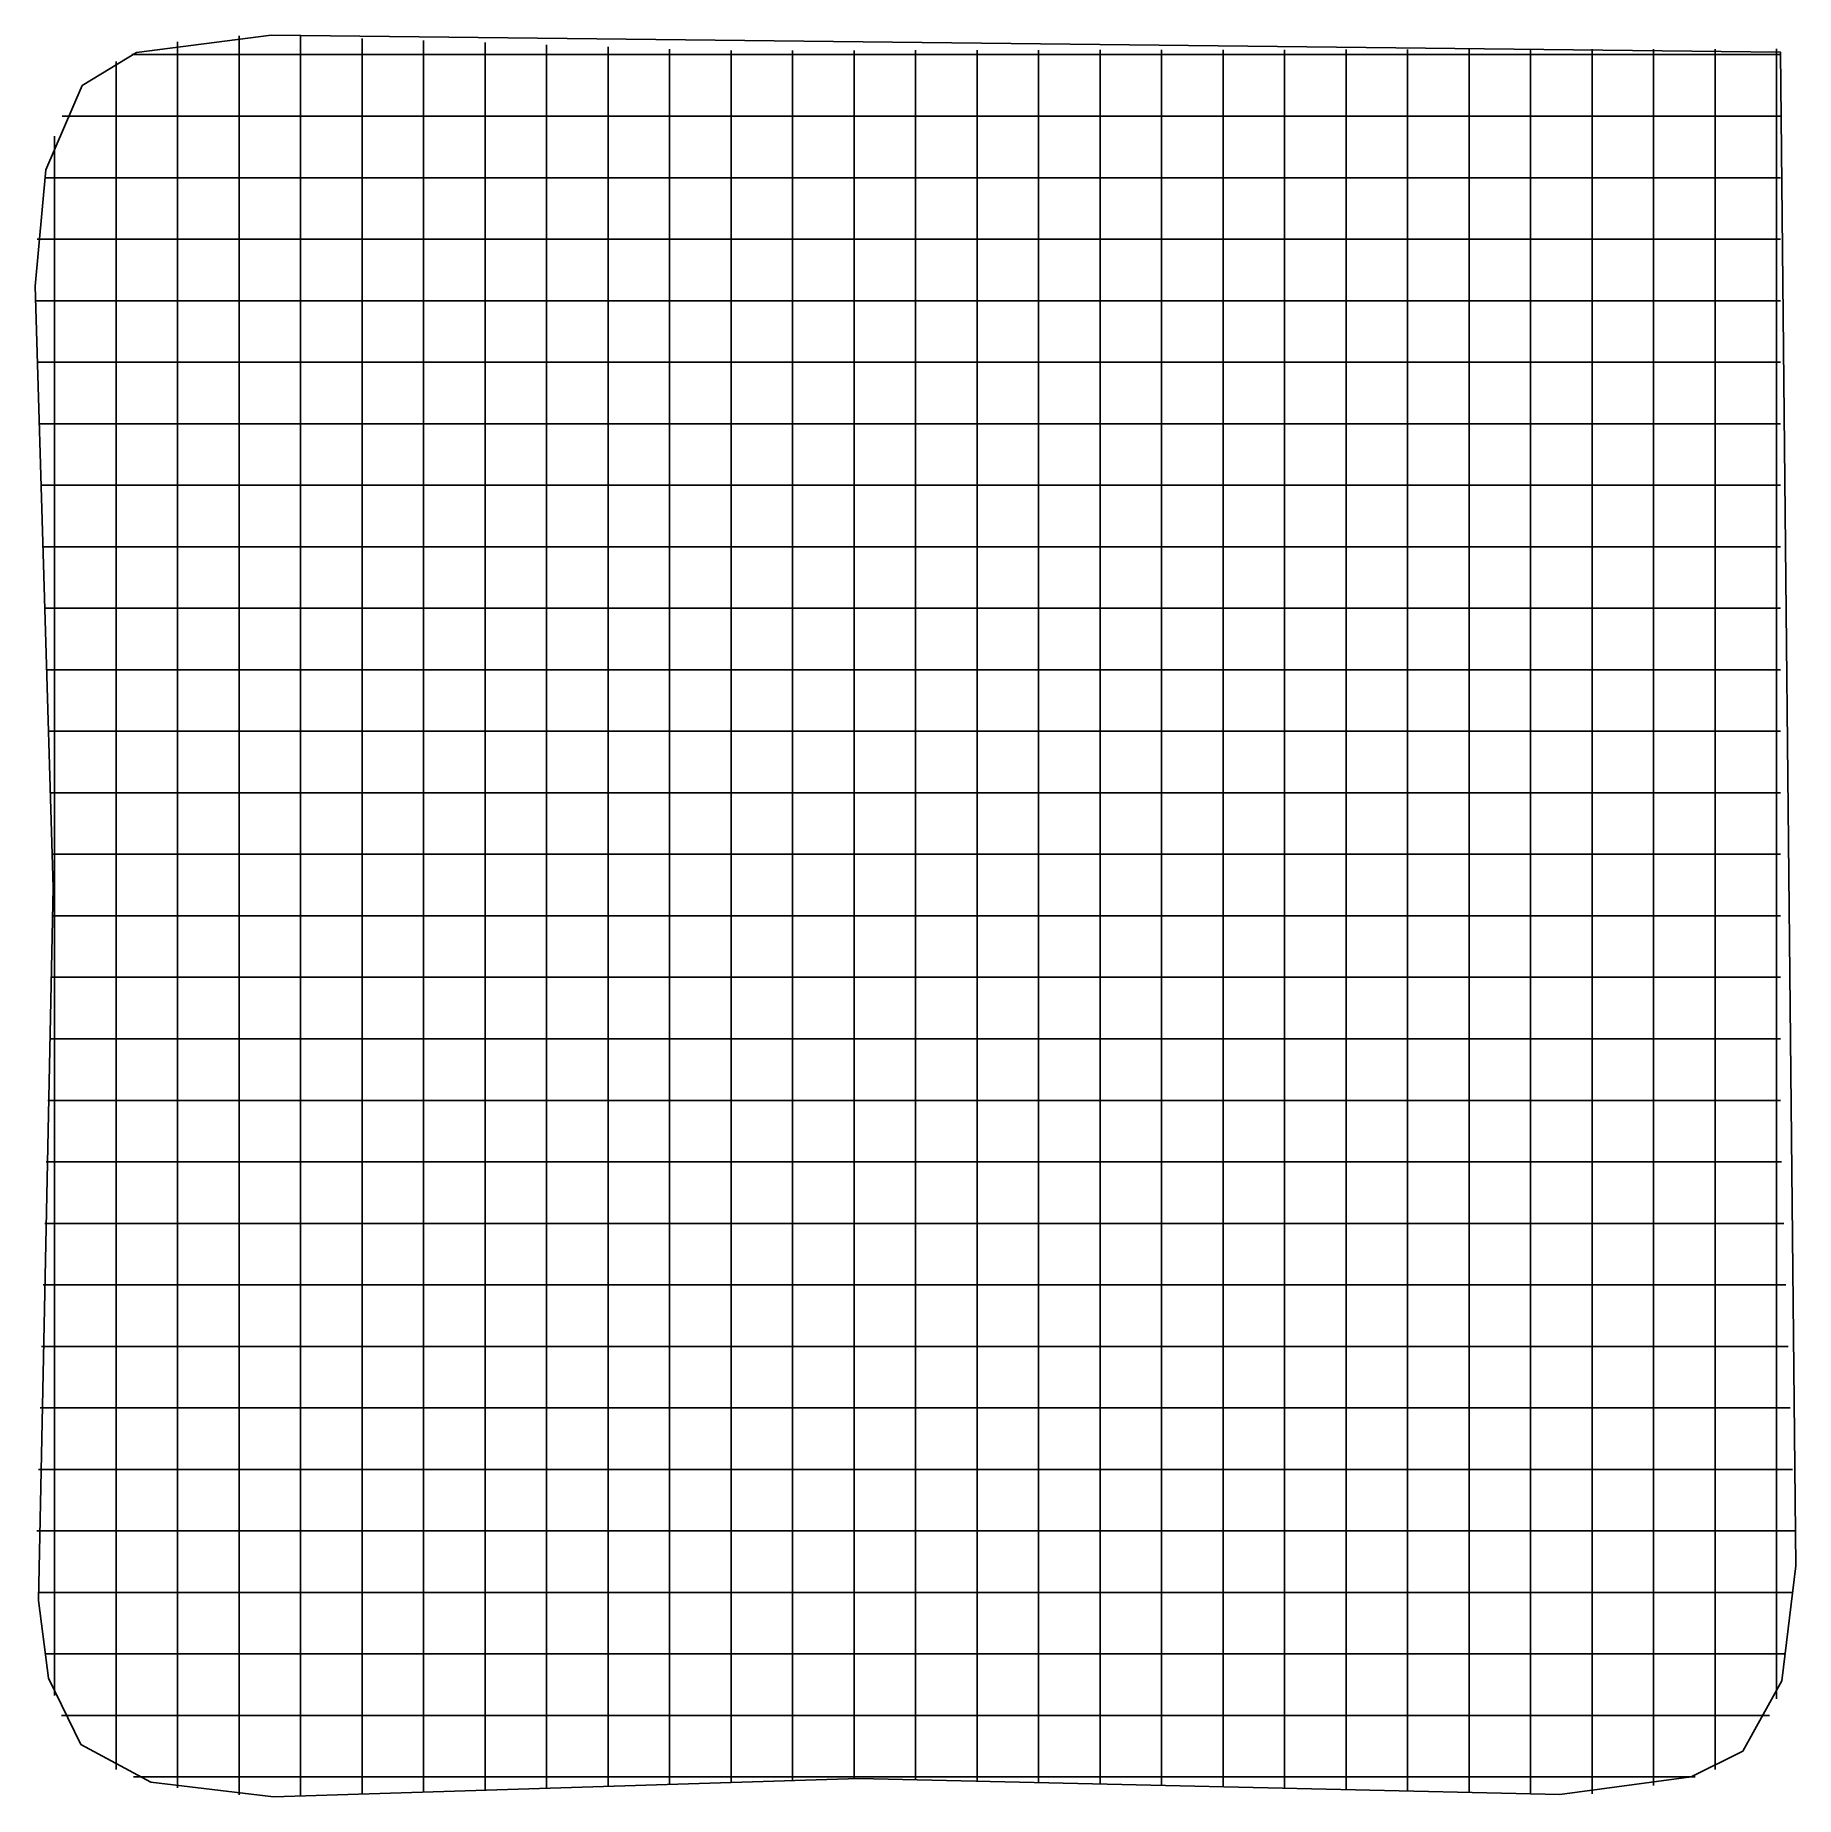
# Model space of a CAD drawing. Header units: metres. Extents: x 0.4 to 14.7, y 0.4 to 14.7.
import ezdxf

# ---------------------------------------------------------------- set-up
doc = ezdxf.new("R2010")
doc.units = ezdxf.units.M

msp = doc.modelspace()

# ---------------------------------------------------------------- linework, layer by layer
for p, q in [((1.593, 14.612), (1.593, 14.695)), ((1.593, 13.679), (1.593, 14.612)), ((2.093, 14.743), (2.093, 14.744)), ((2.093, 14.66), (2.093, 14.743)), ((2.093, 13.65), (2.093, 14.66)), ((2.593, 14.659), (2.593, 14.742)), ((2.593, 13.644), (2.593, 14.659)), ((3.093, 14.641), (3.093, 14.724)), ((3.093, 13.65), (3.093, 14.641)), ((3.593, 14.624), (3.593, 14.707)), ((3.593, 13.657), (3.593, 14.624)), ((4.093, 14.606), (4.093, 14.69)), ((4.093, 13.663), (4.093, 14.606)), ((4.593, 14.589), (4.593, 14.672)), ((5.093, 14.572), (5.093, 14.655)), ((5.593, 14.554), (5.593, 14.637)), ((6.093, 14.542), (6.093, 14.625)), ((6.593, 14.543), (6.593, 14.626)), ((7.093, 14.544), (7.093, 14.627)), ((7.593, 14.545), (7.593, 14.628)), ((8.093, 14.545), (8.093, 14.628)), ((8.593, 14.546), (8.593, 14.629)), ((9.093, 14.547), (9.093, 14.63)), ((9.593, 14.547), (9.593, 14.63)), ((10.093, 14.548), (10.093, 14.631)), ((10.593, 14.549), (10.593, 14.632)), ((11.093, 14.55), (11.093, 14.633)), ((11.593, 14.55), (11.593, 14.633)), ((12.093, 14.551), (12.093, 14.634)), ((12.593, 14.552), (12.593, 14.635)), ((13.093, 14.553), (13.093, 14.636)), ((13.593, 14.553), (13.593, 14.636)), ((14.093, 14.554), (14.093, 14.637)), ((14.593, 14.555), (14.593, 14.638)), ((1.093, 14.453), (1.093, 14.537)), ((1.221, 14.592), (1.304, 14.592)), ((1.221, 14.592), (1.304, 14.592)), ((1.304, 14.592), (1.669, 14.592)), ((1.669, 14.592), (1.886, 14.592)), ((1.886, 14.592), (2.302, 14.592)), ((2.302, 14.592), (3.386, 14.592)), ((3.386, 14.592), (3.469, 14.592)), ((3.469, 14.592), (3.686, 14.592)), ((3.686, 14.592), (4.102, 14.592)), ((4.102, 14.592), (5.186, 14.592)), ((4.593, 13.67), (4.593, 14.589)), ((5.093, 13.676), (5.093, 14.572)), ((5.186, 14.592), (5.269, 14.592)), ((5.269, 14.592), (5.486, 14.592)), ((5.486, 14.592), (5.721, 14.592)), ((5.593, 13.683), (5.593, 14.554)), ((5.721, 14.592), (5.804, 14.592)), ((5.804, 14.592), (6.888, 14.592)), ((6.093, 13.691), (6.093, 14.542)), ((6.593, 13.702), (6.593, 14.543)), ((6.888, 14.592), (7.304, 14.592)), ((7.093, 13.714), (7.093, 14.544)), ((7.304, 14.592), (7.521, 14.592)), ((7.521, 14.592), (7.604, 14.592)), ((7.593, 13.712), (7.593, 14.545)), ((7.604, 14.592), (8.688, 14.592)), ((8.093, 13.703), (8.093, 14.545)), ((8.593, 13.695), (8.593, 14.546)), ((8.688, 14.592), (9.104, 14.592)), ((9.093, 13.686), (9.093, 14.547)), ((9.104, 14.592), (9.321, 14.592)), ((9.321, 14.592), (9.404, 14.592)), ((9.404, 14.592), (10.488, 14.592)), ((9.593, 13.678), (9.593, 14.547)), ((10.093, 13.669), (10.093, 14.548)), ((10.488, 14.592), (10.904, 14.592)), ((10.593, 13.661), (10.593, 14.549)), ((10.904, 14.592), (11.121, 14.592)), ((11.093, 13.652), (11.093, 14.55)), ((11.121, 14.592), (11.204, 14.592)), ((11.204, 14.592), (12.288, 14.592)), ((11.593, 13.644), (11.593, 14.55)), ((12.093, 13.635), (12.093, 14.551)), ((12.288, 14.592), (12.704, 14.592)), ((12.593, 13.627), (12.593, 14.552)), ((12.704, 14.592), (12.921, 14.592)), ((12.921, 14.592), (13.004, 14.592)), ((13.004, 14.592), (14.088, 14.592)), ((13.093, 13.627), (13.093, 14.553)), ((13.593, 13.676), (13.593, 14.553)), ((14.088, 14.592), (14.409, 14.592)), ((14.093, 13.771), (14.093, 14.554)), ((14.409, 14.592), (14.626, 14.592)), ((14.593, 14.185), (14.593, 14.555)), ((1.093, 13.743), (1.093, 14.453)), ((14.593, 13.969), (14.593, 14.185)), ((0.654, 14.092), (0.737, 14.092)), ((0.654, 14.092), (0.737, 14.092)), ((0.737, 14.092), (1.512, 14.092)), ((1.512, 14.092), (1.928, 14.092)), ((1.928, 14.092), (2.145, 14.092)), ((2.145, 14.092), (2.228, 14.092)), ((2.228, 14.092), (3.312, 14.092)), ((3.312, 14.092), (3.728, 14.092)), ((3.728, 14.092), (3.945, 14.092)), ((3.945, 14.092), (4.028, 14.092)), ((4.028, 14.092), (5.112, 14.092)), ((5.112, 14.092), (5.528, 14.092)), ((5.528, 14.092), (5.745, 14.092)), ((5.745, 14.092), (5.828, 14.092)), ((5.828, 14.092), (6.912, 14.092)), ((6.912, 14.092), (7.328, 14.092)), ((7.328, 14.092), (7.545, 14.092)), ((7.545, 14.092), (7.628, 14.092)), ((7.628, 14.092), (8.712, 14.092)), ((8.712, 14.092), (9.128, 14.092)), ((9.128, 14.092), (9.345, 14.092)), ((9.345, 14.092), (9.428, 14.092)), ((9.428, 14.092), (10.512, 14.092)), ((10.512, 14.092), (10.928, 14.092)), ((10.928, 14.092), (11.145, 14.092)), ((11.145, 14.092), (11.228, 14.092)), ((11.228, 14.092), (12.312, 14.092)), ((12.312, 14.092), (12.728, 14.092)), ((12.728, 14.092), (12.945, 14.092)), ((12.945, 14.092), (13.028, 14.092)), ((13.028, 14.092), (14.112, 14.092)), ((14.112, 14.092), (14.409, 14.092)), ((14.409, 14.092), (14.626, 14.092)), ((0.593, 13.875), (0.593, 13.929)), ((14.593, 13.553), (14.593, 13.969)), ((0.593, 13.792), (0.593, 13.875)), ((0.593, 12.708), (0.593, 13.792)), ((14.093, 13.355), (14.093, 13.771)), ((1.093, 13.327), (1.093, 13.743)), ((1.593, 13.263), (1.593, 13.679)), ((2.093, 13.234), (2.093, 13.65)), ((2.593, 13.227), (2.593, 13.644)), ((3.093, 13.234), (3.093, 13.65)), ((3.593, 13.241), (3.593, 13.657)), ((4.093, 13.247), (4.093, 13.663)), ((4.593, 13.254), (4.593, 13.67)), ((5.093, 13.26), (5.093, 13.676)), ((5.593, 13.267), (5.593, 13.683)), ((6.093, 13.275), (6.093, 13.691)), ((6.593, 13.286), (6.593, 13.702)), ((7.093, 13.298), (7.093, 13.714)), ((7.593, 13.295), (7.593, 13.712)), ((8.093, 13.287), (8.093, 13.703)), ((8.593, 13.278), (8.593, 13.695)), ((9.093, 13.27), (9.093, 13.686)), ((9.593, 13.261), (9.593, 13.678)), ((10.093, 13.253), (10.093, 13.669)), ((10.593, 13.245), (10.593, 13.661)), ((11.093, 13.236), (11.093, 13.652)), ((11.593, 13.228), (11.593, 13.644)), ((12.093, 13.219), (12.093, 13.635)), ((12.593, 13.211), (12.593, 13.627)), ((13.093, 13.211), (13.093, 13.627)), ((13.593, 13.26), (13.593, 13.676)), ((0.511, 13.592), (0.594, 13.592)), ((0.511, 13.592), (0.594, 13.592)), ((0.594, 13.592), (1.472, 13.592)), ((1.472, 13.592), (1.888, 13.592)), ((1.888, 13.592), (2.105, 13.592)), ((2.105, 13.592), (2.188, 13.592)), ((2.188, 13.592), (3.272, 13.592)), ((3.272, 13.592), (3.688, 13.592)), ((3.688, 13.592), (3.905, 13.592)), ((3.905, 13.592), (3.988, 13.592)), ((3.988, 13.592), (5.072, 13.592)), ((5.072, 13.592), (5.488, 13.592)), ((5.488, 13.592), (5.705, 13.592)), ((5.705, 13.592), (5.788, 13.592)), ((5.788, 13.592), (6.872, 13.592)), ((6.872, 13.592), (7.288, 13.592)), ((7.288, 13.592), (7.505, 13.592)), ((7.505, 13.592), (7.588, 13.592)), ((7.588, 13.592), (8.672, 13.592)), ((8.672, 13.592), (9.088, 13.592)), ((9.088, 13.592), (9.305, 13.592)), ((9.305, 13.592), (9.388, 13.592)), ((9.388, 13.592), (10.472, 13.592)), ((10.472, 13.592), (10.888, 13.592)), ((10.888, 13.592), (11.105, 13.592)), ((11.105, 13.592), (11.188, 13.592)), ((11.188, 13.592), (12.272, 13.592)), ((12.272, 13.592), (12.688, 13.592)), ((12.688, 13.592), (12.905, 13.592)), ((12.905, 13.592), (12.988, 13.592)), ((12.988, 13.592), (14.072, 13.592)), ((14.072, 13.592), (14.409, 13.592)), ((14.409, 13.592), (14.626, 13.592)), ((14.593, 12.468), (14.593, 13.553)), ((1.093, 13.11), (1.093, 13.327)), ((14.093, 13.138), (14.093, 13.355)), ((1.593, 13.046), (1.593, 13.263)), ((2.093, 13.018), (2.093, 13.234)), ((2.593, 13.01), (2.593, 13.227)), ((3.093, 13.017), (3.093, 13.234)), ((3.593, 13.024), (3.593, 13.241)), ((4.093, 13.031), (4.093, 13.247)), ((4.593, 13.037), (4.593, 13.254)), ((5.093, 13.044), (5.093, 13.26)), ((5.593, 13.05), (5.593, 13.267)), ((6.093, 13.058), (6.093, 13.275)), ((6.593, 13.07), (6.593, 13.286)), ((7.093, 13.081), (7.093, 13.298)), ((7.593, 13.078), (7.593, 13.295)), ((8.093, 13.07), (8.093, 13.287)), ((8.593, 13.062), (8.593, 13.278)), ((9.093, 13.053), (9.093, 13.27)), ((9.593, 13.045), (9.593, 13.261)), ((10.093, 13.036), (10.093, 13.253)), ((10.593, 13.028), (10.593, 13.245)), ((11.093, 13.019), (11.093, 13.236)), ((11.593, 13.011), (11.593, 13.228)), ((12.093, 13.002), (12.093, 13.219)), ((12.593, 12.994), (12.593, 13.211)), ((13.093, 12.994), (13.093, 13.211)), ((13.593, 13.043), (13.593, 13.26)), ((0.451, 13.092), (0.534, 13.092)), ((0.451, 13.092), (0.534, 13.092)), ((0.534, 13.092), (1.456, 13.092)), ((1.093, 13.027), (1.093, 13.11)), ((1.456, 13.092), (1.872, 13.092)), ((1.593, 12.963), (1.593, 13.046)), ((1.872, 13.092), (2.088, 13.092)), ((2.088, 13.092), (2.172, 13.092)), ((2.172, 13.092), (3.256, 13.092)), ((3.256, 13.092), (3.672, 13.092)), ((3.672, 13.092), (3.888, 13.092)), ((3.888, 13.092), (3.972, 13.092)), ((3.972, 13.092), (5.056, 13.092)), ((4.093, 12.947), (4.093, 13.031)), ((4.593, 12.954), (4.593, 13.037)), ((5.056, 13.092), (5.472, 13.092)), ((5.093, 12.96), (5.093, 13.044)), ((5.472, 13.092), (5.688, 13.092)), ((5.593, 12.967), (5.593, 13.05)), ((5.688, 13.092), (5.772, 13.092)), ((5.772, 13.092), (6.856, 13.092)), ((6.093, 12.975), (6.093, 13.058)), ((6.593, 12.987), (6.593, 13.07)), ((6.856, 13.092), (7.272, 13.092)), ((7.093, 12.998), (7.093, 13.081)), ((7.272, 13.092), (7.488, 13.092)), ((7.488, 13.092), (7.572, 13.092)), ((7.572, 13.092), (8.656, 13.092)), ((7.593, 12.996), (7.593, 13.078)), ((8.093, 12.987), (8.093, 13.07)), ((8.593, 12.978), (8.593, 13.062)), ((8.656, 13.092), (9.072, 13.092)), ((9.072, 13.092), (9.288, 13.092)), ((9.093, 12.97), (9.093, 13.053)), ((9.288, 13.092), (9.372, 13.092)), ((9.372, 13.092), (10.456, 13.092)), ((9.593, 12.961), (9.593, 13.045)), ((10.093, 12.953), (10.093, 13.036)), ((10.456, 13.092), (10.872, 13.092)), ((10.872, 13.092), (11.088, 13.092)), ((11.088, 13.092), (11.172, 13.092)), ((11.172, 13.092), (12.256, 13.092)), ((12.256, 13.092), (12.672, 13.092)), ((12.672, 13.092), (12.888, 13.092)), ((12.888, 13.092), (12.972, 13.092)), ((12.972, 13.092), (14.056, 13.092)), ((13.593, 12.96), (13.593, 13.043)), ((14.056, 13.092), (14.409, 13.092)), ((14.093, 13.055), (14.093, 13.138)), ((14.093, 11.971), (14.093, 13.055)), ((14.409, 13.092), (14.626, 13.092)), ((1.093, 11.943), (1.093, 13.027)), ((1.593, 11.879), (1.593, 12.963)), ((2.093, 12.935), (2.093, 13.018)), ((2.093, 11.85), (2.093, 12.935)), ((2.593, 12.927), (2.593, 13.01)), ((2.593, 11.844), (2.593, 12.927)), ((3.093, 12.934), (3.093, 13.017)), ((3.093, 11.85), (3.093, 12.934)), ((3.593, 12.941), (3.593, 13.024)), ((3.593, 11.857), (3.593, 12.941)), ((4.093, 11.863), (4.093, 12.947)), ((4.593, 11.87), (4.593, 12.954)), ((5.093, 11.876), (5.093, 12.96)), ((5.593, 11.883), (5.593, 12.967)), ((6.093, 11.891), (6.093, 12.975)), ((6.593, 11.902), (6.593, 12.987)), ((7.093, 11.914), (7.093, 12.998)), ((7.593, 11.912), (7.593, 12.996)), ((8.093, 11.903), (8.093, 12.987)), ((8.593, 11.895), (8.593, 12.978)), ((9.093, 11.886), (9.093, 12.97)), ((9.593, 11.878), (9.593, 12.961)), ((10.093, 11.869), (10.093, 12.953)), ((10.593, 12.945), (10.593, 13.028)), ((10.593, 11.861), (10.593, 12.945)), ((11.093, 12.936), (11.093, 13.019)), ((11.093, 11.852), (11.093, 12.936)), ((11.593, 12.928), (11.593, 13.011)), ((11.593, 11.844), (11.593, 12.928)), ((12.093, 12.919), (12.093, 13.002)), ((12.093, 11.835), (12.093, 12.919)), ((12.593, 12.911), (12.593, 12.994)), ((12.593, 11.827), (12.593, 12.911)), ((13.093, 12.911), (13.093, 12.994)), ((13.093, 11.827), (13.093, 12.911)), ((13.593, 11.876), (13.593, 12.96)), ((0.593, 12.292), (0.593, 12.708)), ((0.438, 12.592), (0.521, 12.592)), ((0.438, 12.592), (0.521, 12.592)), ((0.521, 12.592), (1.452, 12.592)), ((1.452, 12.592), (1.868, 12.592)), ((1.868, 12.592), (2.085, 12.592)), ((2.085, 12.592), (2.168, 12.592)), ((2.168, 12.592), (3.252, 12.592)), ((3.252, 12.592), (3.668, 12.592)), ((3.668, 12.592), (3.885, 12.592)), ((3.885, 12.592), (3.968, 12.592)), ((3.968, 12.592), (5.052, 12.592)), ((5.052, 12.592), (5.468, 12.592)), ((5.468, 12.592), (5.685, 12.592)), ((5.685, 12.592), (5.768, 12.592)), ((5.768, 12.592), (6.852, 12.592)), ((6.852, 12.592), (7.268, 12.592)), ((7.268, 12.592), (7.485, 12.592)), ((7.485, 12.592), (7.568, 12.592)), ((7.568, 12.592), (8.652, 12.592)), ((8.652, 12.592), (9.068, 12.592)), ((9.068, 12.592), (9.285, 12.592)), ((9.285, 12.592), (9.368, 12.592)), ((9.368, 12.592), (10.452, 12.592)), ((10.452, 12.592), (10.868, 12.592)), ((10.868, 12.592), (11.085, 12.592)), ((11.085, 12.592), (11.168, 12.592)), ((11.168, 12.592), (12.252, 12.592)), ((12.252, 12.592), (12.668, 12.592)), ((12.668, 12.592), (12.885, 12.592)), ((12.885, 12.592), (12.968, 12.592)), ((12.968, 12.592), (14.052, 12.592)), ((14.052, 12.592), (14.409, 12.592)), ((14.409, 12.592), (14.626, 12.592)), ((14.593, 12.385), (14.593, 12.468)), ((14.593, 12.169), (14.593, 12.385)), ((0.593, 12.075), (0.593, 12.292)), ((0.453, 12.092), (0.536, 12.092)), ((0.453, 12.092), (0.536, 12.092)), ((0.536, 12.092), (1.456, 12.092)), ((0.593, 11.992), (0.593, 12.075)), ((1.456, 12.092), (1.872, 12.092)), ((1.872, 12.092), (2.089, 12.092)), ((2.089, 12.092), (2.172, 12.092)), ((2.172, 12.092), (3.256, 12.092)), ((3.256, 12.092), (3.672, 12.092)), ((3.672, 12.092), (3.889, 12.092)), ((3.889, 12.092), (3.972, 12.092)), ((3.972, 12.092), (5.056, 12.092)), ((5.056, 12.092), (5.472, 12.092)), ((5.472, 12.092), (5.689, 12.092)), ((5.689, 12.092), (5.772, 12.092)), ((5.772, 12.092), (6.856, 12.092)), ((6.856, 12.092), (7.272, 12.092)), ((7.272, 12.092), (7.489, 12.092)), ((7.489, 12.092), (7.572, 12.092)), ((7.572, 12.092), (8.656, 12.092)), ((8.656, 12.092), (9.072, 12.092)), ((9.072, 12.092), (9.289, 12.092)), ((9.289, 12.092), (9.372, 12.092)), ((9.372, 12.092), (10.456, 12.092)), ((10.456, 12.092), (10.872, 12.092)), ((10.872, 12.092), (11.089, 12.092)), ((11.089, 12.092), (11.172, 12.092)), ((11.172, 12.092), (12.256, 12.092)), ((12.256, 12.092), (12.672, 12.092)), ((12.672, 12.092), (12.889, 12.092)), ((12.889, 12.092), (12.972, 12.092)), ((12.972, 12.092), (14.056, 12.092)), ((14.056, 12.092), (14.409, 12.092)), ((14.409, 12.092), (14.626, 12.092)), ((14.593, 11.753), (14.593, 12.169)), ((0.593, 10.908), (0.593, 11.992)), ((1.093, 11.527), (1.093, 11.943)), ((6.093, 11.475), (6.093, 11.891)), ((6.593, 11.486), (6.593, 11.902)), ((7.093, 11.498), (7.093, 11.914)), ((7.593, 11.495), (7.593, 11.912)), ((8.093, 11.487), (8.093, 11.903)), ((8.593, 11.478), (8.593, 11.895)), ((9.093, 11.47), (9.093, 11.886)), ((14.093, 11.555), (14.093, 11.971)), ((1.593, 11.463), (1.593, 11.879)), ((2.093, 11.434), (2.093, 11.85)), ((2.593, 11.427), (2.593, 11.844)), ((3.093, 11.434), (3.093, 11.85)), ((3.593, 11.441), (3.593, 11.857)), ((4.093, 11.447), (4.093, 11.863)), ((4.593, 11.454), (4.593, 11.87)), ((5.093, 11.46), (5.093, 11.876)), ((5.593, 11.467), (5.593, 11.883)), ((9.593, 11.461), (9.593, 11.878)), ((10.093, 11.453), (10.093, 11.869)), ((10.593, 11.445), (10.593, 11.861)), ((11.093, 11.436), (11.093, 11.852)), ((11.593, 11.428), (11.593, 11.844)), ((12.093, 11.419), (12.093, 11.835)), ((12.593, 11.411), (12.593, 11.827)), ((13.093, 11.411), (13.093, 11.827)), ((13.593, 11.46), (13.593, 11.876)), ((14.593, 10.668), (14.593, 11.753)), ((0.468, 11.592), (0.551, 11.592)), ((0.468, 11.592), (0.551, 11.592)), ((0.551, 11.592), (1.46, 11.592)), ((1.093, 11.31), (1.093, 11.527)), ((1.46, 11.592), (1.876, 11.592)), ((1.593, 11.246), (1.593, 11.463)), ((1.876, 11.592), (2.093, 11.592)), ((2.093, 11.592), (2.176, 11.592)), ((2.176, 11.592), (3.26, 11.592)), ((3.26, 11.592), (3.676, 11.592)), ((3.676, 11.592), (3.893, 11.592)), ((3.893, 11.592), (3.976, 11.592)), ((3.976, 11.592), (5.06, 11.592)), ((5.06, 11.592), (5.476, 11.592)), ((5.093, 11.244), (5.093, 11.46)), ((5.476, 11.592), (5.693, 11.592)), ((5.593, 11.25), (5.593, 11.467)), ((5.693, 11.592), (5.776, 11.592)), ((5.776, 11.592), (6.86, 11.592)), ((6.093, 11.258), (6.093, 11.475)), ((6.593, 11.27), (6.593, 11.486)), ((6.86, 11.592), (7.276, 11.592)), ((7.093, 11.281), (7.093, 11.498)), ((7.276, 11.592), (7.493, 11.592)), ((7.493, 11.592), (7.576, 11.592)), ((7.576, 11.592), (8.66, 11.592)), ((7.593, 11.278), (7.593, 11.495)), ((8.093, 11.27), (8.093, 11.487)), ((8.593, 11.262), (8.593, 11.478)), ((8.66, 11.592), (9.076, 11.592)), ((9.076, 11.592), (9.293, 11.592)), ((9.093, 11.253), (9.093, 11.47)), ((9.293, 11.592), (9.376, 11.592)), ((9.376, 11.592), (10.46, 11.592)), ((9.593, 11.245), (9.593, 11.461)), ((10.46, 11.592), (10.876, 11.592)), ((10.876, 11.592), (11.093, 11.592)), ((11.093, 11.592), (11.176, 11.592)), ((11.176, 11.592), (12.26, 11.592)), ((12.26, 11.592), (12.676, 11.592)), ((12.676, 11.592), (12.893, 11.592)), ((12.893, 11.592), (12.976, 11.592)), ((12.976, 11.592), (14.06, 11.592)), ((13.593, 11.243), (13.593, 11.46)), ((14.06, 11.592), (14.409, 11.592)), ((14.093, 11.338), (14.093, 11.555)), ((14.409, 11.592), (14.626, 11.592)), ((2.093, 11.218), (2.093, 11.434)), ((2.593, 11.21), (2.593, 11.427)), ((3.093, 11.217), (3.093, 11.434)), ((3.593, 11.224), (3.593, 11.441)), ((4.093, 11.231), (4.093, 11.447)), ((4.593, 11.237), (4.593, 11.454)), ((10.093, 11.236), (10.093, 11.453)), ((10.593, 11.228), (10.593, 11.445)), ((11.093, 11.219), (11.093, 11.436)), ((11.593, 11.211), (11.593, 11.428)), ((12.093, 11.202), (12.093, 11.419)), ((12.593, 11.194), (12.593, 11.411)), ((13.093, 11.194), (13.093, 11.411)), ((14.093, 11.255), (14.093, 11.338)), ((1.093, 11.227), (1.093, 11.31)), ((1.093, 10.143), (1.093, 11.227)), ((1.593, 11.163), (1.593, 11.246)), ((2.093, 11.135), (2.093, 11.218)), ((2.593, 11.127), (2.593, 11.21)), ((3.093, 11.134), (3.093, 11.217)), ((3.593, 11.141), (3.593, 11.224)), ((4.093, 11.147), (4.093, 11.231)), ((4.593, 11.154), (4.593, 11.237)), ((5.093, 11.16), (5.093, 11.244)), ((5.593, 11.167), (5.593, 11.25)), ((6.093, 11.175), (6.093, 11.258)), ((6.093, 10.091), (6.093, 11.175)), ((6.593, 11.187), (6.593, 11.27)), ((6.593, 10.102), (6.593, 11.187)), ((7.093, 11.198), (7.093, 11.281)), ((7.093, 10.114), (7.093, 11.198)), ((7.593, 11.196), (7.593, 11.278)), ((7.593, 10.112), (7.593, 11.196)), ((8.093, 11.187), (8.093, 11.27)), ((8.093, 10.103), (8.093, 11.187)), ((8.593, 11.178), (8.593, 11.262)), ((8.593, 10.095), (8.593, 11.178)), ((9.093, 11.17), (9.093, 11.253)), ((9.093, 10.086), (9.093, 11.17)), ((9.593, 11.161), (9.593, 11.245)), ((10.093, 11.153), (10.093, 11.236)), ((10.593, 11.145), (10.593, 11.228)), ((11.093, 11.136), (11.093, 11.219)), ((11.593, 11.128), (11.593, 11.211)), ((12.093, 11.119), (12.093, 11.202)), ((12.593, 11.111), (12.593, 11.194)), ((13.093, 11.111), (13.093, 11.194)), ((13.593, 11.16), (13.593, 11.243)), ((14.093, 10.171), (14.093, 11.255)), ((0.484, 11.092), (0.567, 11.092)), ((0.484, 11.092), (0.567, 11.092)), ((0.567, 11.092), (1.465, 11.092)), ((1.465, 11.092), (1.881, 11.092)), ((1.593, 10.079), (1.593, 11.163)), ((1.881, 11.092), (2.098, 11.092)), ((2.093, 10.05), (2.093, 11.135)), ((2.098, 11.092), (2.181, 11.092)), ((2.181, 11.092), (3.265, 11.092)), ((2.593, 10.044), (2.593, 11.127)), ((3.093, 10.05), (3.093, 11.134)), ((3.265, 11.092), (3.681, 11.092)), ((3.593, 10.057), (3.593, 11.141)), ((3.681, 11.092), (3.898, 11.092)), ((3.898, 11.092), (3.981, 11.092)), ((3.981, 11.092), (5.065, 11.092)), ((4.093, 10.063), (4.093, 11.147)), ((4.593, 10.07), (4.593, 11.154)), ((5.065, 11.092), (5.481, 11.092)), ((5.093, 10.076), (5.093, 11.16)), ((5.481, 11.092), (5.698, 11.092)), ((5.593, 10.083), (5.593, 11.167)), ((5.698, 11.092), (5.781, 11.092)), ((5.781, 11.092), (6.865, 11.092)), ((6.865, 11.092), (7.281, 11.092)), ((7.281, 11.092), (7.498, 11.092)), ((7.498, 11.092), (7.581, 11.092)), ((7.581, 11.092), (8.665, 11.092)), ((8.665, 11.092), (9.081, 11.092)), ((9.081, 11.092), (9.298, 11.092)), ((9.298, 11.092), (9.381, 11.092)), ((9.381, 11.092), (10.465, 11.092)), ((9.593, 10.078), (9.593, 11.161)), ((10.093, 10.069), (10.093, 11.153)), ((10.465, 11.092), (10.881, 11.092)), ((10.593, 10.061), (10.593, 11.145)), ((10.881, 11.092), (11.098, 11.092)), ((11.093, 10.052), (11.093, 11.136)), ((11.098, 11.092), (11.181, 11.092)), ((11.181, 11.092), (12.265, 11.092)), ((11.593, 10.044), (11.593, 11.128)), ((12.093, 10.035), (12.093, 11.119)), ((12.265, 11.092), (12.681, 11.092)), ((12.593, 10.027), (12.593, 11.111)), ((12.681, 11.092), (12.898, 11.092)), ((12.898, 11.092), (12.981, 11.092)), ((12.981, 11.092), (14.065, 11.092)), ((13.093, 10.027), (13.093, 11.111)), ((13.593, 10.076), (13.593, 11.16)), ((14.065, 11.092), (14.409, 11.092)), ((14.409, 11.092), (14.626, 11.092)), ((0.593, 10.492), (0.593, 10.908)), ((14.593, 10.585), (14.593, 10.668)), ((0.499, 10.592), (0.582, 10.592)), ((0.499, 10.592), (0.582, 10.592)), ((0.582, 10.592), (1.469, 10.592)), ((0.593, 10.275), (0.593, 10.492)), ((1.469, 10.592), (1.885, 10.592)), ((1.885, 10.592), (2.102, 10.592)), ((2.102, 10.592), (2.185, 10.592)), ((2.185, 10.592), (3.269, 10.592)), ((3.269, 10.592), (3.685, 10.592)), ((3.685, 10.592), (3.902, 10.592)), ((3.902, 10.592), (3.985, 10.592)), ((3.985, 10.592), (5.069, 10.592)), ((5.069, 10.592), (5.485, 10.592)), ((5.485, 10.592), (5.702, 10.592)), ((5.702, 10.592), (5.785, 10.592)), ((5.785, 10.592), (6.869, 10.592)), ((6.869, 10.592), (7.285, 10.592)), ((7.285, 10.592), (7.502, 10.592)), ((7.502, 10.592), (7.585, 10.592)), ((7.585, 10.592), (8.669, 10.592)), ((8.669, 10.592), (9.085, 10.592)), ((9.085, 10.592), (9.302, 10.592)), ((9.302, 10.592), (9.385, 10.592)), ((9.385, 10.592), (10.469, 10.592)), ((10.469, 10.592), (10.885, 10.592)), ((10.885, 10.592), (11.102, 10.592)), ((11.102, 10.592), (11.185, 10.592)), ((11.185, 10.592), (12.269, 10.592)), ((12.269, 10.592), (12.685, 10.592)), ((12.685, 10.592), (12.902, 10.592)), ((12.902, 10.592), (12.985, 10.592)), ((12.985, 10.592), (14.069, 10.592)), ((14.069, 10.592), (14.409, 10.592)), ((14.409, 10.592), (14.626, 10.592)), ((14.593, 10.369), (14.593, 10.585)), ((14.593, 9.953), (14.593, 10.369)), ((0.593, 10.192), (0.593, 10.275)), ((0.593, 9.108), (0.593, 10.192)), ((14.093, 9.755), (14.093, 10.171)), ((0.514, 10.092), (0.597, 10.092)), ((0.514, 10.092), (0.597, 10.092)), ((0.597, 10.092), (1.473, 10.092)), ((1.093, 9.727), (1.093, 10.143)), ((1.473, 10.092), (1.889, 10.092)), ((1.593, 9.663), (1.593, 10.079)), ((1.889, 10.092), (2.106, 10.092)), ((2.093, 9.634), (2.093, 10.05)), ((2.106, 10.092), (2.189, 10.092)), ((2.189, 10.092), (3.273, 10.092)), ((2.593, 9.627), (2.593, 10.044)), ((3.093, 9.634), (3.093, 10.05)), ((3.273, 10.092), (3.689, 10.092)), ((3.593, 9.641), (3.593, 10.057)), ((3.689, 10.092), (3.906, 10.092)), ((3.906, 10.092), (3.989, 10.092)), ((3.989, 10.092), (5.073, 10.092)), ((4.093, 9.647), (4.093, 10.063)), ((4.593, 9.654), (4.593, 10.07)), ((5.073, 10.092), (5.489, 10.092)), ((5.093, 9.66), (5.093, 10.076)), ((5.489, 10.092), (5.706, 10.092)), ((5.593, 9.667), (5.593, 10.083)), ((5.706, 10.092), (5.789, 10.092)), ((5.789, 10.092), (6.873, 10.092)), ((6.093, 9.675), (6.093, 10.091)), ((6.593, 9.686), (6.593, 10.102)), ((6.873, 10.092), (7.289, 10.092)), ((7.093, 9.698), (7.093, 10.114)), ((7.289, 10.092), (7.506, 10.092)), ((7.506, 10.092), (7.589, 10.092)), ((7.589, 10.092), (8.673, 10.092)), ((7.593, 9.695), (7.593, 10.112)), ((8.093, 9.687), (8.093, 10.103)), ((8.593, 9.678), (8.593, 10.095)), ((8.673, 10.092), (9.089, 10.092)), ((9.089, 10.092), (9.306, 10.092)), ((9.093, 9.67), (9.093, 10.086)), ((9.306, 10.092), (9.389, 10.092)), ((9.389, 10.092), (10.473, 10.092)), ((9.593, 9.661), (9.593, 10.078)), ((10.093, 9.653), (10.093, 10.069)), ((10.473, 10.092), (10.889, 10.092)), ((10.593, 9.645), (10.593, 10.061)), ((10.889, 10.092), (11.106, 10.092)), ((11.093, 9.636), (11.093, 10.052)), ((11.106, 10.092), (11.189, 10.092)), ((11.189, 10.092), (12.273, 10.092)), ((11.593, 9.628), (11.593, 10.044)), ((12.093, 9.619), (12.093, 10.035)), ((12.273, 10.092), (12.689, 10.092)), ((12.593, 9.611), (12.593, 10.027)), ((12.689, 10.092), (12.906, 10.092)), ((12.906, 10.092), (12.989, 10.092)), ((12.989, 10.092), (14.073, 10.092)), ((13.093, 9.611), (13.093, 10.027)), ((13.593, 9.66), (13.593, 10.076)), ((14.073, 10.092), (14.409, 10.092)), ((14.409, 10.092), (14.626, 10.092)), ((14.593, 8.868), (14.593, 9.953)), ((14.093, 9.538), (14.093, 9.755)), ((1.093, 9.51), (1.093, 9.727)), ((1.593, 9.446), (1.593, 9.663)), ((2.093, 9.418), (2.093, 9.634)), ((2.593, 9.41), (2.593, 9.627)), ((3.093, 9.417), (3.093, 9.634)), ((3.593, 9.424), (3.593, 9.641)), ((4.093, 9.431), (4.093, 9.647)), ((4.593, 9.437), (4.593, 9.654)), ((5.093, 9.444), (5.093, 9.66)), ((5.593, 9.45), (5.593, 9.667)), ((6.093, 9.458), (6.093, 9.675)), ((6.593, 9.47), (6.593, 9.686)), ((7.093, 9.481), (7.093, 9.698)), ((7.593, 9.478), (7.593, 9.695)), ((8.093, 9.47), (8.093, 9.687)), ((8.593, 9.462), (8.593, 9.678)), ((9.093, 9.453), (9.093, 9.67)), ((9.593, 9.445), (9.593, 9.661)), ((10.093, 9.436), (10.093, 9.653)), ((10.593, 9.428), (10.593, 9.645)), ((11.093, 9.419), (11.093, 9.636)), ((11.593, 9.411), (11.593, 9.628)), ((12.093, 9.402), (12.093, 9.619)), ((12.593, 9.394), (12.593, 9.611)), ((13.093, 9.394), (13.093, 9.611)), ((13.593, 9.443), (13.593, 9.66)), ((0.529, 9.592), (0.612, 9.592)), ((0.529, 9.592), (0.612, 9.592)), ((0.612, 9.592), (1.477, 9.592)), ((1.093, 9.427), (1.093, 9.51)), ((1.477, 9.592), (1.894, 9.592)), ((1.894, 9.592), (2.11, 9.592)), ((2.11, 9.592), (2.193, 9.592)), ((2.193, 9.592), (3.277, 9.592)), ((3.277, 9.592), (3.694, 9.592)), ((3.694, 9.592), (3.91, 9.592)), ((3.91, 9.592), (3.993, 9.592)), ((3.993, 9.592), (5.077, 9.592)), ((5.077, 9.592), (5.494, 9.592)), ((5.494, 9.592), (5.71, 9.592)), ((5.71, 9.592), (5.793, 9.592)), ((5.793, 9.592), (6.877, 9.592)), ((6.093, 9.375), (6.093, 9.458)), ((6.593, 9.387), (6.593, 9.47)), ((6.877, 9.592), (7.294, 9.592)), ((7.093, 9.398), (7.093, 9.481)), ((7.294, 9.592), (7.51, 9.592)), ((7.51, 9.592), (7.593, 9.592)), ((7.593, 9.592), (8.677, 9.592)), ((7.593, 9.396), (7.593, 9.478)), ((8.093, 9.387), (8.093, 9.47)), ((8.593, 9.378), (8.593, 9.462)), ((8.677, 9.592), (9.094, 9.592)), ((9.093, 9.37), (9.093, 9.453)), ((9.094, 9.592), (9.31, 9.592)), ((9.31, 9.592), (9.393, 9.592)), ((9.393, 9.592), (10.477, 9.592)), ((10.477, 9.592), (10.894, 9.592)), ((10.894, 9.592), (11.11, 9.592)), ((11.11, 9.592), (11.193, 9.592)), ((11.193, 9.592), (12.277, 9.592)), ((12.277, 9.592), (12.694, 9.592)), ((12.694, 9.592), (12.91, 9.592)), ((12.91, 9.592), (12.993, 9.592)), ((12.993, 9.592), (14.077, 9.592)), ((14.077, 9.592), (14.409, 9.592)), ((14.093, 9.455), (14.093, 9.538)), ((14.093, 8.371), (14.093, 9.455)), ((14.409, 9.592), (14.626, 9.592)), ((1.093, 8.343), (1.093, 9.427)), ((1.593, 9.363), (1.593, 9.446)), ((1.593, 8.279), (1.593, 9.363)), ((2.093, 9.335), (2.093, 9.418)), ((2.093, 8.25), (2.093, 9.335)), ((2.593, 9.327), (2.593, 9.41)), ((2.593, 8.244), (2.593, 9.327)), ((3.093, 9.334), (3.093, 9.417)), ((3.093, 8.25), (3.093, 9.334)), ((3.593, 9.341), (3.593, 9.424)), ((3.593, 8.257), (3.593, 9.341)), ((4.093, 9.347), (4.093, 9.431)), ((4.093, 8.263), (4.093, 9.347)), ((4.593, 9.354), (4.593, 9.437)), ((4.593, 8.27), (4.593, 9.354)), ((5.093, 9.36), (5.093, 9.444)), ((5.093, 8.276), (5.093, 9.36)), ((5.593, 9.367), (5.593, 9.45)), ((5.593, 8.283), (5.593, 9.367)), ((6.093, 8.291), (6.093, 9.375)), ((6.593, 8.302), (6.593, 9.387)), ((7.093, 8.314), (7.093, 9.398)), ((7.593, 8.312), (7.593, 9.396)), ((8.093, 8.303), (8.093, 9.387)), ((8.593, 8.295), (8.593, 9.378)), ((9.093, 8.286), (9.093, 9.37)), ((9.593, 9.361), (9.593, 9.445)), ((9.593, 8.278), (9.593, 9.361)), ((10.093, 9.353), (10.093, 9.436)), ((10.093, 8.269), (10.093, 9.353)), ((10.593, 9.345), (10.593, 9.428)), ((10.593, 8.261), (10.593, 9.345)), ((11.093, 9.336), (11.093, 9.419)), ((11.093, 8.252), (11.093, 9.336)), ((11.593, 9.328), (11.593, 9.411)), ((11.593, 8.244), (11.593, 9.328)), ((12.093, 9.319), (12.093, 9.402)), ((12.093, 8.235), (12.093, 9.319)), ((12.593, 9.311), (12.593, 9.394)), ((12.593, 8.227), (12.593, 9.311)), ((13.093, 9.311), (13.093, 9.394)), ((13.093, 8.227), (13.093, 9.311)), ((13.593, 9.36), (13.593, 9.443)), ((13.593, 8.276), (13.593, 9.36)), ((0.545, 9.092), (0.628, 9.092)), ((0.545, 9.092), (0.628, 9.092)), ((0.593, 8.692), (0.593, 9.108)), ((0.628, 9.092), (1.482, 9.092)), ((1.482, 9.092), (1.898, 9.092)), ((1.898, 9.092), (2.114, 9.092)), ((2.114, 9.092), (2.198, 9.092)), ((2.198, 9.092), (3.282, 9.092)), ((3.282, 9.092), (3.698, 9.092)), ((3.698, 9.092), (3.914, 9.092)), ((3.914, 9.092), (3.998, 9.092)), ((3.998, 9.092), (5.082, 9.092)), ((5.082, 9.092), (5.498, 9.092)), ((5.498, 9.092), (5.714, 9.092)), ((5.714, 9.092), (5.798, 9.092)), ((5.798, 9.092), (6.882, 9.092)), ((6.882, 9.092), (7.298, 9.092)), ((7.298, 9.092), (7.514, 9.092)), ((7.514, 9.092), (7.598, 9.092)), ((7.598, 9.092), (8.682, 9.092)), ((8.682, 9.092), (9.098, 9.092)), ((9.098, 9.092), (9.314, 9.092)), ((9.314, 9.092), (9.398, 9.092)), ((9.398, 9.092), (10.482, 9.092)), ((10.482, 9.092), (10.898, 9.092)), ((10.898, 9.092), (11.114, 9.092)), ((11.114, 9.092), (11.198, 9.092)), ((11.198, 9.092), (12.282, 9.092)), ((12.282, 9.092), (12.698, 9.092)), ((12.698, 9.092), (12.914, 9.092)), ((12.914, 9.092), (12.998, 9.092)), ((12.998, 9.092), (14.082, 9.092)), ((14.082, 9.092), (14.409, 9.092)), ((14.409, 9.092), (14.626, 9.092)), ((14.593, 8.785), (14.593, 8.868)), ((14.593, 8.569), (14.593, 8.785)), ((0.56, 8.592), (0.643, 8.592)), ((0.56, 8.592), (0.643, 8.592)), ((0.593, 8.475), (0.593, 8.692)), ((0.643, 8.592), (1.486, 8.592)), ((1.486, 8.592), (1.902, 8.592)), ((1.902, 8.592), (2.119, 8.592)), ((2.119, 8.592), (2.202, 8.592)), ((2.202, 8.592), (3.286, 8.592)), ((3.286, 8.592), (3.702, 8.592)), ((3.702, 8.592), (3.919, 8.592)), ((3.919, 8.592), (4.002, 8.592)), ((4.002, 8.592), (5.086, 8.592)), ((5.086, 8.592), (5.502, 8.592)), ((5.502, 8.592), (5.719, 8.592)), ((5.719, 8.592), (5.802, 8.592)), ((5.802, 8.592), (6.886, 8.592)), ((6.886, 8.592), (7.302, 8.592)), ((7.302, 8.592), (7.519, 8.592)), ((7.519, 8.592), (7.602, 8.592)), ((7.602, 8.592), (8.686, 8.592)), ((8.686, 8.592), (9.102, 8.592)), ((9.102, 8.592), (9.319, 8.592)), ((9.319, 8.592), (9.402, 8.592)), ((9.402, 8.592), (10.486, 8.592)), ((10.486, 8.592), (10.902, 8.592)), ((10.902, 8.592), (11.119, 8.592)), ((11.119, 8.592), (11.202, 8.592)), ((11.202, 8.592), (12.286, 8.592)), ((12.286, 8.592), (12.702, 8.592)), ((12.702, 8.592), (12.919, 8.592)), ((12.919, 8.592), (13.002, 8.592)), ((13.002, 8.592), (14.086, 8.592)), ((14.086, 8.592), (14.409, 8.592)), ((14.409, 8.592), (14.626, 8.592)), ((0.593, 8.392), (0.593, 8.475)), ((14.593, 8.153), (14.593, 8.569)), ((0.593, 7.308), (0.593, 8.392)), ((1.093, 7.927), (1.093, 8.343)), ((7.093, 7.898), (7.093, 8.314)), ((7.593, 7.895), (7.593, 8.312)), ((14.093, 7.955), (14.093, 8.371)), ((1.593, 7.863), (1.593, 8.279)), ((2.093, 7.834), (2.093, 8.25)), ((2.593, 7.827), (2.593, 8.244)), ((3.093, 7.834), (3.093, 8.25)), ((3.593, 7.841), (3.593, 8.257)), ((4.093, 7.847), (4.093, 8.263)), ((4.593, 7.854), (4.593, 8.27)), ((5.093, 7.86), (5.093, 8.276)), ((5.593, 7.867), (5.593, 8.283)), ((6.093, 7.875), (6.093, 8.291)), ((6.593, 7.886), (6.593, 8.302)), ((8.093, 7.887), (8.093, 8.303)), ((8.593, 7.878), (8.593, 8.295)), ((9.093, 7.87), (9.093, 8.286)), ((9.593, 7.861), (9.593, 8.278)), ((10.093, 7.853), (10.093, 8.269)), ((10.593, 7.845), (10.593, 8.261)), ((11.093, 7.836), (11.093, 8.252)), ((11.593, 7.828), (11.593, 8.244)), ((12.093, 7.819), (12.093, 8.235)), ((12.593, 7.811), (12.593, 8.227)), ((13.093, 7.811), (13.093, 8.227)), ((13.593, 7.86), (13.593, 8.276)), ((0.575, 8.092), (0.658, 8.092)), ((0.575, 8.092), (0.658, 8.092)), ((0.658, 8.092), (1.49, 8.092)), ((1.49, 8.092), (1.906, 8.092)), ((1.906, 8.092), (2.123, 8.092)), ((2.123, 8.092), (2.206, 8.092)), ((2.206, 8.092), (3.29, 8.092)), ((3.29, 8.092), (3.706, 8.092)), ((3.706, 8.092), (3.923, 8.092)), ((3.923, 8.092), (4.006, 8.092)), ((4.006, 8.092), (5.09, 8.092)), ((5.09, 8.092), (5.506, 8.092)), ((5.506, 8.092), (5.723, 8.092)), ((5.723, 8.092), (5.806, 8.092)), ((5.806, 8.092), (6.89, 8.092)), ((6.89, 8.092), (7.306, 8.092)), ((7.306, 8.092), (7.523, 8.092)), ((7.523, 8.092), (7.606, 8.092)), ((7.606, 8.092), (8.69, 8.092)), ((8.69, 8.092), (9.106, 8.092)), ((9.106, 8.092), (9.323, 8.092)), ((9.323, 8.092), (9.406, 8.092)), ((9.406, 8.092), (10.49, 8.092)), ((10.49, 8.092), (10.906, 8.092)), ((10.906, 8.092), (11.123, 8.092)), ((11.123, 8.092), (11.206, 8.092)), ((11.206, 8.092), (12.29, 8.092)), ((12.29, 8.092), (12.706, 8.092)), ((12.706, 8.092), (12.923, 8.092)), ((12.923, 8.092), (13.006, 8.092)), ((13.006, 8.092), (14.09, 8.092)), ((14.09, 8.092), (14.409, 8.092)), ((14.409, 8.092), (14.626, 8.092)), ((14.593, 7.068), (14.593, 8.153)), ((1.093, 7.71), (1.093, 7.927)), ((6.593, 7.67), (6.593, 7.886)), ((7.093, 7.681), (7.093, 7.898)), ((7.593, 7.678), (7.593, 7.895)), ((8.093, 7.67), (8.093, 7.887)), ((8.593, 7.662), (8.593, 7.878)), ((14.093, 7.738), (14.093, 7.955)), ((1.593, 7.646), (1.593, 7.863)), ((2.093, 7.618), (2.093, 7.834)), ((2.593, 7.61), (2.593, 7.827)), ((3.093, 7.617), (3.093, 7.834)), ((3.593, 7.624), (3.593, 7.841)), ((4.093, 7.631), (4.093, 7.847)), ((4.593, 7.637), (4.593, 7.854)), ((5.093, 7.644), (5.093, 7.86)), ((5.593, 7.65), (5.593, 7.867)), ((6.093, 7.658), (6.093, 7.875)), ((9.093, 7.653), (9.093, 7.87)), ((9.593, 7.645), (9.593, 7.861)), ((10.093, 7.636), (10.093, 7.853)), ((10.593, 7.628), (10.593, 7.845)), ((11.093, 7.619), (11.093, 7.836)), ((11.593, 7.611), (11.593, 7.828)), ((12.093, 7.602), (12.093, 7.819)), ((12.593, 7.594), (12.593, 7.811)), ((13.093, 7.594), (13.093, 7.811)), ((13.593, 7.643), (13.593, 7.86)), ((14.093, 7.655), (14.093, 7.738)), ((0.576, 7.592), (0.659, 7.592)), ((0.576, 7.592), (0.659, 7.592)), ((0.659, 7.592), (1.49, 7.592)), ((1.093, 7.627), (1.093, 7.71)), ((1.093, 6.543), (1.093, 7.627)), ((1.49, 7.592), (1.907, 7.592)), ((1.593, 7.563), (1.593, 7.646)), ((1.907, 7.592), (2.123, 7.592)), ((2.093, 7.535), (2.093, 7.618)), ((2.123, 7.592), (2.206, 7.592)), ((2.206, 7.592), (3.29, 7.592)), ((2.593, 7.527), (2.593, 7.61)), ((3.093, 7.534), (3.093, 7.617)), ((3.29, 7.592), (3.707, 7.592)), ((3.593, 7.541), (3.593, 7.624)), ((3.707, 7.592), (3.923, 7.592)), ((3.923, 7.592), (4.006, 7.592)), ((4.006, 7.592), (5.09, 7.592)), ((4.093, 7.547), (4.093, 7.631)), ((4.593, 7.554), (4.593, 7.637)), ((5.09, 7.592), (5.507, 7.592)), ((5.093, 7.56), (5.093, 7.644)), ((5.507, 7.592), (5.723, 7.592)), ((5.593, 7.567), (5.593, 7.65)), ((5.723, 7.592), (5.806, 7.592)), ((5.806, 7.592), (6.89, 7.592)), ((6.093, 7.575), (6.093, 7.658)), ((6.593, 7.587), (6.593, 7.67)), ((6.89, 7.592), (7.307, 7.592)), ((7.093, 7.598), (7.093, 7.681)), ((7.093, 6.514), (7.093, 7.598)), ((7.307, 7.592), (7.523, 7.592)), ((7.523, 7.592), (7.606, 7.592)), ((7.593, 7.596), (7.593, 7.678)), ((7.593, 6.512), (7.593, 7.596)), ((7.606, 7.592), (8.69, 7.592)), ((8.093, 7.587), (8.093, 7.67)), ((8.593, 7.578), (8.593, 7.662)), ((8.69, 7.592), (9.107, 7.592)), ((9.093, 7.57), (9.093, 7.653)), ((9.107, 7.592), (9.323, 7.592)), ((9.323, 7.592), (9.406, 7.592)), ((9.406, 7.592), (10.49, 7.592)), ((9.593, 7.561), (9.593, 7.645)), ((10.093, 7.553), (10.093, 7.636)), ((10.49, 7.592), (10.907, 7.592)), ((10.593, 7.545), (10.593, 7.628)), ((10.907, 7.592), (11.123, 7.592)), ((11.093, 7.536), (11.093, 7.619)), ((11.123, 7.592), (11.206, 7.592)), ((11.206, 7.592), (12.29, 7.592)), ((11.593, 7.528), (11.593, 7.611)), ((12.093, 7.519), (12.093, 7.602)), ((12.29, 7.592), (12.707, 7.592)), ((12.593, 7.511), (12.593, 7.594)), ((12.707, 7.592), (12.923, 7.592)), ((12.923, 7.592), (13.006, 7.592)), ((13.006, 7.592), (14.09, 7.592)), ((13.093, 7.511), (13.093, 7.594)), ((13.593, 7.56), (13.593, 7.643)), ((14.09, 7.592), (14.409, 7.592)), ((14.093, 6.571), (14.093, 7.655)), ((14.409, 7.592), (14.626, 7.592)), ((1.593, 6.479), (1.593, 7.563)), ((2.093, 6.45), (2.093, 7.535)), ((2.593, 6.444), (2.593, 7.527)), ((3.093, 6.45), (3.093, 7.534)), ((3.593, 6.457), (3.593, 7.541)), ((4.093, 6.463), (4.093, 7.547)), ((4.593, 6.47), (4.593, 7.554)), ((5.093, 6.476), (5.093, 7.56)), ((5.593, 6.483), (5.593, 7.567)), ((6.093, 6.491), (6.093, 7.575)), ((6.593, 6.502), (6.593, 7.587)), ((8.093, 6.503), (8.093, 7.587)), ((8.593, 6.495), (8.593, 7.578)), ((9.093, 6.486), (9.093, 7.57)), ((9.593, 6.478), (9.593, 7.561)), ((10.093, 6.469), (10.093, 7.553)), ((10.593, 6.461), (10.593, 7.545)), ((11.093, 6.452), (11.093, 7.536)), ((11.593, 6.444), (11.593, 7.528)), ((12.093, 6.435), (12.093, 7.519)), ((12.593, 6.427), (12.593, 7.511)), ((13.093, 6.427), (13.093, 7.511)), ((13.593, 6.476), (13.593, 7.56)), ((0.593, 6.892), (0.593, 7.308)), ((0.564, 7.092), (0.647, 7.092)), ((0.564, 7.092), (0.647, 7.092)), ((0.647, 7.092), (1.487, 7.092)), ((1.487, 7.092), (1.903, 7.092)), ((1.903, 7.092), (2.12, 7.092)), ((2.12, 7.092), (2.203, 7.092)), ((2.203, 7.092), (3.287, 7.092)), ((3.287, 7.092), (3.703, 7.092)), ((3.703, 7.092), (3.92, 7.092)), ((3.92, 7.092), (4.003, 7.092)), ((4.003, 7.092), (5.087, 7.092)), ((5.087, 7.092), (5.503, 7.092)), ((5.503, 7.092), (5.72, 7.092)), ((5.72, 7.092), (5.803, 7.092)), ((5.803, 7.092), (6.887, 7.092)), ((6.887, 7.092), (7.303, 7.092)), ((7.303, 7.092), (7.52, 7.092)), ((7.52, 7.092), (7.603, 7.092)), ((7.603, 7.092), (8.687, 7.092)), ((8.687, 7.092), (9.103, 7.092)), ((9.103, 7.092), (9.32, 7.092)), ((9.32, 7.092), (9.403, 7.092)), ((9.403, 7.092), (10.487, 7.092)), ((10.487, 7.092), (10.903, 7.092)), ((10.903, 7.092), (11.12, 7.092)), ((11.12, 7.092), (11.203, 7.092)), ((11.203, 7.092), (12.287, 7.092)), ((12.287, 7.092), (12.703, 7.092)), ((12.703, 7.092), (12.92, 7.092)), ((12.92, 7.092), (13.003, 7.092)), ((13.003, 7.092), (14.087, 7.092)), ((14.087, 7.092), (14.409, 7.092)), ((14.409, 7.092), (14.626, 7.092)), ((14.593, 6.985), (14.593, 7.068)), ((0.593, 6.675), (0.593, 6.892)), ((14.593, 6.769), (14.593, 6.985)), ((14.593, 6.353), (14.593, 6.769)), ((0.551, 6.592), (0.634, 6.592)), ((0.551, 6.592), (0.634, 6.592)), ((0.593, 6.592), (0.593, 6.675)), ((0.593, 5.508), (0.593, 6.592)), ((0.634, 6.592), (1.483, 6.592)), ((1.483, 6.592), (1.899, 6.592)), ((1.899, 6.592), (2.116, 6.592)), ((2.116, 6.592), (2.199, 6.592)), ((2.199, 6.592), (3.283, 6.592)), ((3.283, 6.592), (3.699, 6.592)), ((3.699, 6.592), (3.916, 6.592)), ((3.916, 6.592), (3.999, 6.592)), ((3.999, 6.592), (5.083, 6.592)), ((5.083, 6.592), (5.499, 6.592)), ((5.499, 6.592), (5.716, 6.592)), ((5.716, 6.592), (5.799, 6.592)), ((5.799, 6.592), (6.883, 6.592)), ((6.883, 6.592), (7.299, 6.592)), ((7.299, 6.592), (7.516, 6.592)), ((7.516, 6.592), (7.599, 6.592)), ((7.599, 6.592), (8.683, 6.592)), ((8.683, 6.592), (9.099, 6.592)), ((9.099, 6.592), (9.316, 6.592)), ((9.316, 6.592), (9.399, 6.592)), ((9.399, 6.592), (10.483, 6.592)), ((10.483, 6.592), (10.899, 6.592)), ((10.899, 6.592), (11.116, 6.592)), ((11.116, 6.592), (11.199, 6.592)), ((11.199, 6.592), (12.283, 6.592)), ((12.283, 6.592), (12.699, 6.592)), ((12.699, 6.592), (12.916, 6.592)), ((12.916, 6.592), (12.999, 6.592)), ((12.999, 6.592), (14.083, 6.592)), ((14.083, 6.592), (14.409, 6.592)), ((14.409, 6.592), (14.626, 6.592)), ((1.093, 6.127), (1.093, 6.543)), ((1.593, 6.063), (1.593, 6.479)), ((2.093, 6.034), (2.093, 6.45)), ((2.593, 6.027), (2.593, 6.444)), ((3.093, 6.034), (3.093, 6.45)), ((3.593, 6.041), (3.593, 6.457)), ((4.093, 6.047), (4.093, 6.463)), ((4.593, 6.054), (4.593, 6.47)), ((5.093, 6.06), (5.093, 6.476)), ((5.593, 6.067), (5.593, 6.483)), ((6.093, 6.075), (6.093, 6.491)), ((6.593, 6.086), (6.593, 6.502)), ((7.093, 6.098), (7.093, 6.514)), ((7.593, 6.095), (7.593, 6.512)), ((8.093, 6.087), (8.093, 6.503)), ((8.593, 6.078), (8.593, 6.495)), ((9.093, 6.07), (9.093, 6.486)), ((9.593, 6.061), (9.593, 6.478)), ((10.093, 6.053), (10.093, 6.469)), ((10.593, 6.045), (10.593, 6.461)), ((11.093, 6.036), (11.093, 6.452)), ((11.593, 6.028), (11.593, 6.444)), ((13.593, 6.06), (13.593, 6.476)), ((14.093, 6.155), (14.093, 6.571)), ((12.093, 6.019), (12.093, 6.435)), ((12.593, 6.011), (12.593, 6.427)), ((13.093, 6.011), (13.093, 6.427)), ((14.593, 5.268), (14.593, 6.353)), ((0.539, 6.092), (0.622, 6.092)), ((0.539, 6.092), (0.622, 6.092)), ((0.622, 6.092), (1.48, 6.092)), ((1.093, 5.91), (1.093, 6.127)), ((1.48, 6.092), (1.896, 6.092)), ((1.593, 5.846), (1.593, 6.063)), ((1.896, 6.092), (2.113, 6.092)), ((2.093, 5.818), (2.093, 6.034)), ((2.113, 6.092), (2.196, 6.092)), ((2.196, 6.092), (3.28, 6.092)), ((2.593, 5.81), (2.593, 6.027)), ((3.093, 5.817), (3.093, 6.034)), ((3.28, 6.092), (3.696, 6.092)), ((3.593, 5.824), (3.593, 6.041)), ((3.696, 6.092), (3.913, 6.092)), ((3.913, 6.092), (3.996, 6.092)), ((3.996, 6.092), (5.08, 6.092)), ((4.093, 5.831), (4.093, 6.047)), ((4.593, 5.837), (4.593, 6.054)), ((5.08, 6.092), (5.496, 6.092)), ((5.093, 5.844), (5.093, 6.06)), ((5.496, 6.092), (5.713, 6.092)), ((5.593, 5.85), (5.593, 6.067)), ((5.713, 6.092), (5.796, 6.092)), ((5.796, 6.092), (6.88, 6.092)), ((6.093, 5.858), (6.093, 6.075)), ((6.593, 5.87), (6.593, 6.086)), ((6.88, 6.092), (7.296, 6.092)), ((7.093, 5.881), (7.093, 6.098)), ((7.296, 6.092), (7.513, 6.092)), ((7.513, 6.092), (7.596, 6.092)), ((7.593, 5.878), (7.593, 6.095)), ((7.596, 6.092), (8.68, 6.092)), ((8.093, 5.87), (8.093, 6.087)), ((8.593, 5.862), (8.593, 6.078)), ((8.68, 6.092), (9.096, 6.092)), ((9.093, 5.853), (9.093, 6.07)), ((9.096, 6.092), (9.313, 6.092)), ((9.313, 6.092), (9.396, 6.092)), ((9.396, 6.092), (10.48, 6.092)), ((9.593, 5.845), (9.593, 6.061)), ((10.093, 5.836), (10.093, 6.053)), ((10.48, 6.092), (10.896, 6.092)), ((10.593, 5.828), (10.593, 6.045)), ((10.896, 6.092), (11.113, 6.092)), ((11.093, 5.819), (11.093, 6.036)), ((11.113, 6.092), (11.196, 6.092)), ((11.196, 6.092), (12.28, 6.092)), ((11.593, 5.811), (11.593, 6.028)), ((12.093, 5.802), (12.093, 6.019)), ((12.28, 6.092), (12.696, 6.092)), ((12.696, 6.092), (12.913, 6.092)), ((12.913, 6.092), (12.996, 6.092)), ((12.996, 6.092), (14.08, 6.092)), ((13.593, 5.843), (13.593, 6.06)), ((14.08, 6.092), (14.409, 6.092)), ((14.093, 5.938), (14.093, 6.155)), ((14.409, 6.092), (14.626, 6.092)), ((1.093, 5.827), (1.093, 5.91)), ((7.093, 5.798), (7.093, 5.881)), ((7.593, 5.796), (7.593, 5.878)), ((12.593, 5.794), (12.593, 6.011)), ((13.093, 5.794), (13.093, 6.011)), ((14.093, 5.855), (14.093, 5.938)), ((1.093, 4.743), (1.093, 5.827)), ((1.593, 5.763), (1.593, 5.846)), ((1.593, 4.679), (1.593, 5.763)), ((2.093, 5.735), (2.093, 5.818)), ((2.093, 4.65), (2.093, 5.735)), ((2.593, 5.727), (2.593, 5.81)), ((3.093, 5.734), (3.093, 5.817)), ((3.093, 4.65), (3.093, 5.734)), ((3.593, 5.741), (3.593, 5.824)), ((3.593, 4.657), (3.593, 5.741)), ((4.093, 5.747), (4.093, 5.831)), ((4.093, 4.663), (4.093, 5.747)), ((4.593, 5.754), (4.593, 5.837)), ((4.593, 4.67), (4.593, 5.754)), ((5.093, 5.76), (5.093, 5.844)), ((5.093, 4.676), (5.093, 5.76)), ((5.593, 5.767), (5.593, 5.85)), ((5.593, 4.683), (5.593, 5.767)), ((6.093, 5.775), (6.093, 5.858)), ((6.093, 4.691), (6.093, 5.775)), ((6.593, 5.787), (6.593, 5.87)), ((6.593, 4.702), (6.593, 5.787)), ((7.093, 4.714), (7.093, 5.798)), ((7.593, 4.712), (7.593, 5.796)), ((8.093, 5.787), (8.093, 5.87)), ((8.093, 4.703), (8.093, 5.787)), ((8.593, 5.778), (8.593, 5.862)), ((8.593, 4.695), (8.593, 5.778)), ((9.093, 5.77), (9.093, 5.853)), ((9.093, 4.686), (9.093, 5.77)), ((9.593, 5.761), (9.593, 5.845)), ((9.593, 4.678), (9.593, 5.761)), ((10.093, 5.753), (10.093, 5.836)), ((10.093, 4.669), (10.093, 5.753)), ((10.593, 5.745), (10.593, 5.828)), ((10.593, 4.661), (10.593, 5.745)), ((11.093, 5.736), (11.093, 5.819)), ((11.093, 4.652), (11.093, 5.736)), ((11.593, 5.728), (11.593, 5.811)), ((11.593, 4.644), (11.593, 5.728)), ((12.093, 5.719), (12.093, 5.802)), ((12.593, 5.711), (12.593, 5.794)), ((13.093, 5.711), (13.093, 5.794)), ((13.593, 5.76), (13.593, 5.843)), ((13.593, 4.676), (13.593, 5.76)), ((14.093, 4.771), (14.093, 5.855)), ((0.526, 5.592), (0.609, 5.592)), ((0.526, 5.592), (0.609, 5.592)), ((0.609, 5.592), (1.482, 5.592)), ((1.482, 5.592), (1.898, 5.592)), ((1.898, 5.592), (2.115, 5.592)), ((2.115, 5.592), (2.198, 5.592)), ((2.198, 5.592), (3.282, 5.592)), ((2.593, 4.644), (2.593, 5.727)), ((3.282, 5.592), (3.698, 5.592)), ((3.698, 5.592), (3.915, 5.592)), ((3.915, 5.592), (3.998, 5.592)), ((3.998, 5.592), (5.082, 5.592)), ((5.082, 5.592), (5.498, 5.592)), ((5.498, 5.592), (5.715, 5.592)), ((5.715, 5.592), (5.798, 5.592)), ((5.798, 5.592), (6.882, 5.592)), ((6.882, 5.592), (7.298, 5.592)), ((7.298, 5.592), (7.515, 5.592)), ((7.515, 5.592), (7.598, 5.592)), ((7.598, 5.592), (8.682, 5.592)), ((8.682, 5.592), (9.098, 5.592)), ((9.098, 5.592), (9.315, 5.592)), ((9.315, 5.592), (9.398, 5.592)), ((9.398, 5.592), (10.482, 5.592)), ((10.482, 5.592), (10.898, 5.592)), ((10.898, 5.592), (11.115, 5.592)), ((11.115, 5.592), (11.198, 5.592)), ((11.198, 5.592), (12.282, 5.592)), ((12.093, 4.635), (12.093, 5.719)), ((12.282, 5.592), (12.698, 5.592)), ((12.593, 4.627), (12.593, 5.711)), ((12.698, 5.592), (12.915, 5.592)), ((12.915, 5.592), (12.998, 5.592)), ((12.998, 5.592), (14.082, 5.592)), ((13.093, 4.627), (13.093, 5.711)), ((14.082, 5.592), (14.417, 5.592)), ((14.417, 5.592), (14.634, 5.592)), ((0.593, 5.092), (0.593, 5.508)), ((14.593, 5.185), (14.593, 5.268)), ((14.593, 4.969), (14.593, 5.185)), ((0.513, 5.092), (0.596, 5.092)), ((0.513, 5.092), (0.596, 5.092)), ((0.593, 4.875), (0.593, 5.092)), ((0.596, 5.092), (1.491, 5.092)), ((1.491, 5.092), (1.907, 5.092)), ((1.907, 5.092), (2.124, 5.092)), ((2.124, 5.092), (2.207, 5.092)), ((2.207, 5.092), (3.291, 5.092)), ((3.291, 5.092), (3.707, 5.092)), ((3.707, 5.092), (3.924, 5.092)), ((3.924, 5.092), (4.007, 5.092)), ((4.007, 5.092), (5.091, 5.092)), ((5.091, 5.092), (5.507, 5.092)), ((5.507, 5.092), (5.724, 5.092)), ((5.724, 5.092), (5.807, 5.092)), ((5.807, 5.092), (6.891, 5.092)), ((6.891, 5.092), (7.307, 5.092)), ((7.307, 5.092), (7.524, 5.092)), ((7.524, 5.092), (7.607, 5.092)), ((7.607, 5.092), (8.691, 5.092)), ((8.691, 5.092), (9.107, 5.092)), ((9.107, 5.092), (9.324, 5.092)), ((9.324, 5.092), (9.407, 5.092)), ((9.407, 5.092), (10.491, 5.092)), ((10.491, 5.092), (10.907, 5.092)), ((10.907, 5.092), (11.124, 5.092)), ((11.124, 5.092), (11.207, 5.092)), ((11.207, 5.092), (12.291, 5.092)), ((12.291, 5.092), (12.707, 5.092)), ((12.707, 5.092), (12.924, 5.092)), ((12.924, 5.092), (13.007, 5.092)), ((13.007, 5.092), (14.091, 5.092)), ((14.091, 5.092), (14.434, 5.092)), ((14.434, 5.092), (14.651, 5.092)), ((0.593, 4.792), (0.593, 4.875)), ((14.593, 4.553), (14.593, 4.969)), ((0.593, 3.708), (0.593, 4.792)), ((1.093, 4.327), (1.093, 4.743)), ((14.093, 4.355), (14.093, 4.771)), ((0.501, 4.592), (0.584, 4.592)), ((0.501, 4.592), (0.584, 4.592)), ((0.584, 4.592), (1.5, 4.592)), ((1.5, 4.592), (1.917, 4.592)), ((1.593, 4.263), (1.593, 4.679)), ((1.917, 4.592), (2.133, 4.592)), ((2.093, 4.234), (2.093, 4.65)), ((2.133, 4.592), (2.217, 4.592)), ((2.217, 4.592), (3.3, 4.592)), ((2.593, 4.227), (2.593, 4.644)), ((3.093, 4.234), (3.093, 4.65)), ((3.3, 4.592), (3.717, 4.592)), ((3.593, 4.241), (3.593, 4.657)), ((3.717, 4.592), (3.933, 4.592)), ((3.933, 4.592), (4.017, 4.592)), ((4.017, 4.592), (5.1, 4.592)), ((4.093, 4.247), (4.093, 4.663)), ((4.593, 4.254), (4.593, 4.67)), ((5.093, 4.26), (5.093, 4.676)), ((5.1, 4.592), (5.517, 4.592)), ((5.517, 4.592), (5.733, 4.592)), ((5.593, 4.267), (5.593, 4.683)), ((5.733, 4.592), (5.817, 4.592)), ((5.817, 4.592), (6.9, 4.592)), ((6.093, 4.275), (6.093, 4.691)), ((6.593, 4.286), (6.593, 4.702)), ((6.9, 4.592), (7.317, 4.592)), ((7.093, 4.298), (7.093, 4.714)), ((7.317, 4.592), (7.533, 4.592)), ((7.533, 4.592), (7.617, 4.592)), ((7.593, 4.295), (7.593, 4.712)), ((7.617, 4.592), (8.7, 4.592)), ((8.093, 4.287), (8.093, 4.703)), ((8.593, 4.278), (8.593, 4.695)), ((8.7, 4.592), (9.117, 4.592)), ((9.093, 4.27), (9.093, 4.686)), ((9.117, 4.592), (9.333, 4.592)), ((9.333, 4.592), (9.417, 4.592)), ((9.417, 4.592), (10.5, 4.592)), ((9.593, 4.261), (9.593, 4.678)), ((10.093, 4.253), (10.093, 4.669)), ((10.5, 4.592), (10.917, 4.592)), ((10.593, 4.245), (10.593, 4.661)), ((10.917, 4.592), (11.133, 4.592)), ((11.093, 4.236), (11.093, 4.652)), ((11.133, 4.592), (11.217, 4.592)), ((11.217, 4.592), (12.3, 4.592)), ((11.593, 4.228), (11.593, 4.644)), ((12.093, 4.219), (12.093, 4.635)), ((12.3, 4.592), (12.717, 4.592)), ((12.593, 4.211), (12.593, 4.627)), ((12.717, 4.592), (12.933, 4.592)), ((12.933, 4.592), (13.017, 4.592)), ((13.017, 4.592), (14.1, 4.592)), ((13.093, 4.211), (13.093, 4.627)), ((13.593, 4.26), (13.593, 4.676)), ((14.1, 4.592), (14.452, 4.592)), ((14.452, 4.592), (14.669, 4.592)), ((14.593, 3.468), (14.593, 4.553)), ((1.093, 4.11), (1.093, 4.327)), ((7.093, 4.081), (7.093, 4.298)), ((14.093, 4.138), (14.093, 4.355)), ((1.593, 4.046), (1.593, 4.263)), ((2.093, 4.018), (2.093, 4.234)), ((2.593, 4.01), (2.593, 4.227)), ((3.093, 4.017), (3.093, 4.234)), ((3.593, 4.024), (3.593, 4.241)), ((4.093, 4.031), (4.093, 4.247)), ((4.593, 4.037), (4.593, 4.254)), ((5.093, 4.044), (5.093, 4.26)), ((5.593, 4.05), (5.593, 4.267)), ((6.093, 4.058), (6.093, 4.275)), ((6.593, 4.07), (6.593, 4.286)), ((7.593, 4.078), (7.593, 4.295)), ((8.093, 4.07), (8.093, 4.287)), ((8.593, 4.062), (8.593, 4.278)), ((9.093, 4.053), (9.093, 4.27)), ((9.593, 4.045), (9.593, 4.261)), ((10.093, 4.036), (10.093, 4.253)), ((10.593, 4.028), (10.593, 4.245)), ((11.093, 4.019), (11.093, 4.236)), ((11.593, 4.011), (11.593, 4.228)), ((12.093, 4.002), (12.093, 4.219)), ((12.593, 3.994), (12.593, 4.211)), ((13.093, 3.994), (13.093, 4.211)), ((13.593, 4.043), (13.593, 4.26)), ((0.488, 4.092), (0.571, 4.092)), ((0.488, 4.092), (0.571, 4.092)), ((0.571, 4.092), (1.51, 4.092)), ((1.093, 4.027), (1.093, 4.11)), ((1.093, 2.943), (1.093, 4.027)), ((1.51, 4.092), (1.926, 4.092)), ((1.593, 3.963), (1.593, 4.046)), ((1.926, 4.092), (2.142, 4.092)), ((2.093, 3.935), (2.093, 4.018)), ((2.142, 4.092), (2.225, 4.092)), ((2.225, 4.092), (3.31, 4.092)), ((2.593, 3.927), (2.593, 4.01)), ((3.093, 3.934), (3.093, 4.017)), ((3.31, 4.092), (3.726, 4.092)), ((3.593, 3.941), (3.593, 4.024)), ((3.726, 4.092), (3.942, 4.092)), ((3.942, 4.092), (4.025, 4.092)), ((4.025, 4.092), (5.11, 4.092)), ((4.093, 3.947), (4.093, 4.031)), ((4.593, 3.954), (4.593, 4.037)), ((5.093, 3.96), (5.093, 4.044)), ((5.11, 4.092), (5.526, 4.092)), ((5.526, 4.092), (5.742, 4.092)), ((5.593, 3.967), (5.593, 4.05)), ((5.742, 4.092), (5.825, 4.092)), ((5.825, 4.092), (6.91, 4.092)), ((6.093, 3.975), (6.093, 4.058)), ((6.593, 3.987), (6.593, 4.07)), ((6.91, 4.092), (7.326, 4.092)), ((7.093, 3.998), (7.093, 4.081)), ((7.326, 4.092), (7.542, 4.092)), ((7.542, 4.092), (7.625, 4.092)), ((7.593, 3.996), (7.593, 4.078)), ((7.625, 4.092), (8.71, 4.092)), ((8.093, 3.987), (8.093, 4.07)), ((8.593, 3.978), (8.593, 4.062)), ((8.71, 4.092), (9.126, 4.092)), ((9.093, 3.97), (9.093, 4.053)), ((9.126, 4.092), (9.342, 4.092)), ((9.342, 4.092), (9.425, 4.092)), ((9.425, 4.092), (10.51, 4.092)), ((9.593, 3.961), (9.593, 4.045)), ((10.093, 3.953), (10.093, 4.036)), ((10.51, 4.092), (10.926, 4.092)), ((10.593, 3.945), (10.593, 4.028)), ((10.926, 4.092), (11.142, 4.092)), ((11.093, 3.936), (11.093, 4.019)), ((11.142, 4.092), (11.225, 4.092)), ((11.225, 4.092), (12.31, 4.092)), ((11.593, 3.928), (11.593, 4.011)), ((12.31, 4.092), (12.726, 4.092)), ((12.726, 4.092), (12.942, 4.092)), ((12.942, 4.092), (13.025, 4.092)), ((13.025, 4.092), (14.11, 4.092)), ((13.593, 3.96), (13.593, 4.043)), ((14.093, 4.055), (14.093, 4.138)), ((14.093, 2.971), (14.093, 4.055)), ((14.11, 4.092), (14.47, 4.092)), ((14.47, 4.092), (14.687, 4.092)), ((1.593, 2.879), (1.593, 3.963)), ((2.093, 2.85), (2.093, 3.935)), ((2.593, 2.844), (2.593, 3.927)), ((3.093, 2.85), (3.093, 3.934)), ((3.593, 2.857), (3.593, 3.941)), ((4.093, 2.863), (4.093, 3.947)), ((4.593, 2.87), (4.593, 3.954)), ((5.093, 2.876), (5.093, 3.96)), ((5.593, 2.883), (5.593, 3.967)), ((6.093, 2.891), (6.093, 3.975)), ((6.593, 2.902), (6.593, 3.987)), ((7.093, 2.914), (7.093, 3.998)), ((7.593, 2.912), (7.593, 3.996)), ((8.093, 2.903), (8.093, 3.987)), ((8.593, 2.895), (8.593, 3.978)), ((9.093, 2.886), (9.093, 3.97)), ((9.593, 2.878), (9.593, 3.961)), ((10.093, 2.869), (10.093, 3.953)), ((10.593, 2.861), (10.593, 3.945)), ((11.093, 2.852), (11.093, 3.936)), ((11.593, 2.844), (11.593, 3.928)), ((12.093, 3.919), (12.093, 4.002)), ((12.093, 2.835), (12.093, 3.919)), ((12.593, 3.911), (12.593, 3.994)), ((12.593, 2.827), (12.593, 3.911)), ((13.093, 3.911), (13.093, 3.994)), ((13.093, 2.827), (13.093, 3.911)), ((13.593, 2.876), (13.593, 3.96)), ((0.476, 3.592), (0.559, 3.592)), ((0.476, 3.592), (0.559, 3.592)), ((0.559, 3.592), (1.519, 3.592)), ((0.593, 3.292), (0.593, 3.708)), ((1.519, 3.592), (1.935, 3.592)), ((1.935, 3.592), (2.152, 3.592)), ((2.152, 3.592), (2.235, 3.592)), ((2.235, 3.592), (3.319, 3.592)), ((3.319, 3.592), (3.735, 3.592)), ((3.735, 3.592), (3.952, 3.592)), ((3.952, 3.592), (4.035, 3.592)), ((4.035, 3.592), (5.119, 3.592)), ((5.119, 3.592), (5.535, 3.592)), ((5.535, 3.592), (5.752, 3.592)), ((5.752, 3.592), (5.835, 3.592)), ((5.835, 3.592), (6.919, 3.592)), ((6.919, 3.592), (7.335, 3.592)), ((7.335, 3.592), (7.552, 3.592)), ((7.552, 3.592), (7.635, 3.592)), ((7.635, 3.592), (8.719, 3.592)), ((8.719, 3.592), (9.135, 3.592)), ((9.135, 3.592), (9.352, 3.592)), ((9.352, 3.592), (9.435, 3.592)), ((9.435, 3.592), (10.519, 3.592)), ((10.519, 3.592), (10.935, 3.592)), ((10.935, 3.592), (11.152, 3.592)), ((11.152, 3.592), (11.235, 3.592)), ((11.235, 3.592), (12.319, 3.592)), ((12.319, 3.592), (12.735, 3.592)), ((12.735, 3.592), (12.952, 3.592)), ((12.952, 3.592), (13.035, 3.592)), ((13.035, 3.592), (14.119, 3.592)), ((14.119, 3.592), (14.487, 3.592)), ((14.487, 3.592), (14.704, 3.592)), ((14.593, 3.385), (14.593, 3.468)), ((14.593, 3.169), (14.593, 3.385)), ((0.593, 3.075), (0.593, 3.292)), ((14.593, 2.753), (14.593, 3.169)), ((0.463, 3.092), (0.546, 3.092)), ((0.463, 3.092), (0.546, 3.092)), ((0.546, 3.092), (1.528, 3.092)), ((0.593, 2.992), (0.593, 3.075)), ((1.528, 3.092), (1.944, 3.092)), ((1.944, 3.092), (2.161, 3.092)), ((2.161, 3.092), (2.244, 3.092)), ((2.244, 3.092), (3.328, 3.092)), ((3.328, 3.092), (3.744, 3.092)), ((3.744, 3.092), (3.961, 3.092)), ((3.961, 3.092), (4.044, 3.092)), ((4.044, 3.092), (5.128, 3.092)), ((5.128, 3.092), (5.544, 3.092)), ((5.544, 3.092), (5.761, 3.092)), ((5.761, 3.092), (5.844, 3.092)), ((5.844, 3.092), (6.928, 3.092)), ((6.928, 3.092), (7.344, 3.092)), ((7.344, 3.092), (7.561, 3.092)), ((7.561, 3.092), (7.644, 3.092)), ((7.644, 3.092), (8.728, 3.092)), ((8.728, 3.092), (9.144, 3.092)), ((9.144, 3.092), (9.361, 3.092)), ((9.361, 3.092), (9.444, 3.092)), ((9.444, 3.092), (10.528, 3.092)), ((10.528, 3.092), (10.944, 3.092)), ((10.944, 3.092), (11.161, 3.092)), ((11.161, 3.092), (11.244, 3.092)), ((11.244, 3.092), (12.328, 3.092)), ((12.328, 3.092), (12.744, 3.092)), ((12.744, 3.092), (12.961, 3.092)), ((12.961, 3.092), (13.044, 3.092)), ((13.044, 3.092), (14.128, 3.092)), ((14.128, 3.092), (14.505, 3.092)), ((14.505, 3.092), (14.722, 3.092)), ((0.593, 1.908), (0.593, 2.992)), ((1.093, 2.527), (1.093, 2.943)), ((1.593, 2.463), (1.593, 2.879)), ((4.593, 2.454), (4.593, 2.87)), ((5.093, 2.46), (5.093, 2.876)), ((5.593, 2.467), (5.593, 2.883)), ((6.093, 2.475), (6.093, 2.891)), ((6.593, 2.486), (6.593, 2.902)), ((7.093, 2.498), (7.093, 2.914)), ((7.593, 2.495), (7.593, 2.912)), ((8.093, 2.487), (8.093, 2.903)), ((8.593, 2.478), (8.593, 2.895)), ((9.093, 2.47), (9.093, 2.886)), ((9.593, 2.461), (9.593, 2.878)), ((10.093, 2.453), (10.093, 2.869)), ((13.593, 2.46), (13.593, 2.876)), ((14.093, 2.555), (14.093, 2.971)), ((2.093, 2.434), (2.093, 2.85)), ((2.593, 2.427), (2.593, 2.844)), ((3.093, 2.434), (3.093, 2.85)), ((3.593, 2.441), (3.593, 2.857)), ((4.093, 2.447), (4.093, 2.863)), ((10.593, 2.445), (10.593, 2.861)), ((11.093, 2.436), (11.093, 2.852)), ((11.593, 2.428), (11.593, 2.844)), ((12.093, 2.419), (12.093, 2.835)), ((12.593, 2.411), (12.593, 2.827)), ((13.093, 2.411), (13.093, 2.827)), ((14.593, 1.668), (14.593, 2.753)), ((0.45, 2.592), (0.533, 2.592)), ((0.45, 2.592), (0.533, 2.592)), ((0.533, 2.592), (1.537, 2.592)), ((1.537, 2.592), (1.953, 2.592)), ((1.953, 2.592), (2.17, 2.592)), ((2.17, 2.592), (2.253, 2.592)), ((2.253, 2.592), (3.337, 2.592)), ((3.337, 2.592), (3.753, 2.592)), ((3.753, 2.592), (3.97, 2.592)), ((3.97, 2.592), (4.053, 2.592)), ((4.053, 2.592), (5.137, 2.592)), ((5.137, 2.592), (5.553, 2.592)), ((5.553, 2.592), (5.77, 2.592)), ((5.77, 2.592), (5.853, 2.592)), ((5.853, 2.592), (6.937, 2.592)), ((6.937, 2.592), (7.353, 2.592)), ((7.353, 2.592), (7.57, 2.592)), ((7.57, 2.592), (7.653, 2.592)), ((7.653, 2.592), (8.737, 2.592)), ((8.737, 2.592), (9.153, 2.592)), ((9.153, 2.592), (9.37, 2.592)), ((9.37, 2.592), (9.453, 2.592)), ((9.453, 2.592), (10.537, 2.592)), ((10.537, 2.592), (10.953, 2.592)), ((10.953, 2.592), (11.17, 2.592)), ((11.17, 2.592), (11.253, 2.592)), ((11.253, 2.592), (12.337, 2.592)), ((12.337, 2.592), (12.753, 2.592)), ((12.753, 2.592), (12.97, 2.592)), ((12.97, 2.592), (13.053, 2.592)), ((13.053, 2.592), (14.137, 2.592)), ((14.137, 2.592), (14.522, 2.592)), ((14.522, 2.592), (14.739, 2.592)), ((1.093, 2.31), (1.093, 2.527)), ((1.593, 2.246), (1.593, 2.463)), ((2.093, 2.218), (2.093, 2.434)), ((3.593, 2.224), (3.593, 2.441)), ((4.093, 2.231), (4.093, 2.447)), ((4.593, 2.237), (4.593, 2.454)), ((5.093, 2.244), (5.093, 2.46)), ((5.593, 2.25), (5.593, 2.467)), ((6.093, 2.258), (6.093, 2.475)), ((6.593, 2.27), (6.593, 2.486)), ((7.093, 2.281), (7.093, 2.498)), ((7.593, 2.278), (7.593, 2.495)), ((8.093, 2.27), (8.093, 2.487)), ((8.593, 2.262), (8.593, 2.478)), ((9.093, 2.253), (9.093, 2.47)), ((9.593, 2.245), (9.593, 2.461)), ((10.093, 2.236), (10.093, 2.453)), ((10.593, 2.228), (10.593, 2.445)), ((11.093, 2.219), (11.093, 2.436)), ((13.593, 2.243), (13.593, 2.46)), ((14.093, 2.338), (14.093, 2.555)), ((1.093, 2.227), (1.093, 2.31)), ((2.593, 2.21), (2.593, 2.427)), ((3.093, 2.217), (3.093, 2.434)), ((11.593, 2.211), (11.593, 2.428)), ((12.093, 2.202), (12.093, 2.419)), ((12.593, 2.194), (12.593, 2.411)), ((13.093, 2.194), (13.093, 2.411)), ((14.093, 2.255), (14.093, 2.338)), ((1.093, 1.143), (1.093, 2.227)), ((1.593, 2.163), (1.593, 2.246)), ((1.593, 1.079), (1.593, 2.163)), ((2.093, 2.135), (2.093, 2.218)), ((2.593, 2.127), (2.593, 2.21)), ((3.093, 2.134), (3.093, 2.217)), ((3.593, 2.141), (3.593, 2.224)), ((4.093, 2.147), (4.093, 2.231)), ((4.593, 2.154), (4.593, 2.237)), ((4.593, 1.07), (4.593, 2.154)), ((5.093, 2.16), (5.093, 2.244)), ((5.093, 1.076), (5.093, 2.16)), ((5.593, 2.167), (5.593, 2.25)), ((5.593, 1.083), (5.593, 2.167)), ((6.093, 2.175), (6.093, 2.258)), ((6.093, 1.091), (6.093, 2.175)), ((6.593, 2.187), (6.593, 2.27)), ((6.593, 1.102), (6.593, 2.187)), ((7.093, 2.198), (7.093, 2.281)), ((7.093, 1.114), (7.093, 2.198)), ((7.593, 2.196), (7.593, 2.278)), ((7.593, 1.112), (7.593, 2.196)), ((8.093, 2.187), (8.093, 2.27)), ((8.093, 1.103), (8.093, 2.187)), ((8.593, 2.178), (8.593, 2.262)), ((8.593, 1.095), (8.593, 2.178)), ((9.093, 2.17), (9.093, 2.253)), ((9.093, 1.086), (9.093, 2.17)), ((9.593, 2.161), (9.593, 2.245)), ((9.593, 1.078), (9.593, 2.161)), ((10.093, 2.153), (10.093, 2.236)), ((10.093, 1.069), (10.093, 2.153)), ((10.593, 2.145), (10.593, 2.228)), ((11.093, 2.136), (11.093, 2.219)), ((11.593, 2.128), (11.593, 2.211)), ((12.093, 2.119), (12.093, 2.202)), ((12.593, 2.111), (12.593, 2.194)), ((13.093, 2.111), (13.093, 2.194)), ((13.593, 2.16), (13.593, 2.243)), ((13.593, 1.076), (13.593, 2.16)), ((14.093, 1.171), (14.093, 2.255)), ((0.456, 2.092), (0.539, 2.092)), ((0.456, 2.092), (0.539, 2.092)), ((0.539, 2.092), (1.531, 2.092)), ((1.531, 2.092), (1.947, 2.092)), ((1.947, 2.092), (2.164, 2.092)), ((2.093, 1.05), (2.093, 2.135)), ((2.164, 2.092), (2.247, 2.092)), ((2.247, 2.092), (3.331, 2.092)), ((2.593, 1.044), (2.593, 2.127)), ((3.093, 1.05), (3.093, 2.134)), ((3.331, 2.092), (3.747, 2.092)), ((3.593, 1.057), (3.593, 2.141)), ((3.747, 2.092), (3.964, 2.092)), ((3.964, 2.092), (4.047, 2.092)), ((4.047, 2.092), (5.131, 2.092)), ((4.093, 1.063), (4.093, 2.147)), ((5.131, 2.092), (5.547, 2.092)), ((5.547, 2.092), (5.764, 2.092)), ((5.764, 2.092), (5.847, 2.092)), ((5.847, 2.092), (6.931, 2.092)), ((6.931, 2.092), (7.347, 2.092)), ((7.347, 2.092), (7.564, 2.092)), ((7.564, 2.092), (7.647, 2.092)), ((7.647, 2.092), (8.731, 2.092)), ((8.731, 2.092), (9.147, 2.092)), ((9.147, 2.092), (9.364, 2.092)), ((9.364, 2.092), (9.447, 2.092)), ((9.447, 2.092), (10.531, 2.092)), ((10.531, 2.092), (10.947, 2.092)), ((10.593, 1.061), (10.593, 2.145)), ((10.947, 2.092), (11.164, 2.092)), ((11.093, 1.052), (11.093, 2.136)), ((11.164, 2.092), (11.247, 2.092)), ((11.247, 2.092), (12.331, 2.092)), ((11.593, 1.044), (11.593, 2.128)), ((12.093, 1.035), (12.093, 2.119)), ((12.331, 2.092), (12.747, 2.092)), ((12.593, 1.027), (12.593, 2.111)), ((12.747, 2.092), (12.964, 2.092)), ((12.964, 2.092), (13.047, 2.092)), ((13.047, 2.092), (14.131, 2.092)), ((13.093, 1.027), (13.093, 2.111)), ((14.131, 2.092), (14.511, 2.092)), ((14.511, 2.092), (14.728, 2.092)), ((0.593, 1.492), (0.593, 1.908)), ((0.519, 1.592), (0.602, 1.592)), ((0.519, 1.592), (0.602, 1.592)), ((0.602, 1.592), (1.502, 1.592)), ((1.502, 1.592), (1.918, 1.592)), ((1.918, 1.592), (2.135, 1.592)), ((2.135, 1.592), (2.218, 1.592)), ((2.218, 1.592), (3.302, 1.592)), ((3.302, 1.592), (3.718, 1.592)), ((3.718, 1.592), (3.935, 1.592)), ((3.935, 1.592), (4.018, 1.592)), ((4.018, 1.592), (5.102, 1.592)), ((5.102, 1.592), (5.518, 1.592)), ((5.518, 1.592), (5.735, 1.592)), ((5.735, 1.592), (5.818, 1.592)), ((5.818, 1.592), (6.902, 1.592)), ((6.902, 1.592), (7.318, 1.592)), ((7.318, 1.592), (7.535, 1.592)), ((7.535, 1.592), (7.618, 1.592)), ((7.618, 1.592), (8.702, 1.592)), ((8.702, 1.592), (9.118, 1.592)), ((9.118, 1.592), (9.335, 1.592)), ((9.335, 1.592), (9.418, 1.592)), ((9.418, 1.592), (10.502, 1.592)), ((10.502, 1.592), (10.918, 1.592)), ((10.918, 1.592), (11.135, 1.592)), ((11.135, 1.592), (11.218, 1.592)), ((11.218, 1.592), (12.302, 1.592)), ((12.302, 1.592), (12.718, 1.592)), ((12.718, 1.592), (12.935, 1.592)), ((12.935, 1.592), (13.018, 1.592)), ((13.018, 1.592), (14.102, 1.592)), ((14.102, 1.592), (14.447, 1.592)), ((14.447, 1.592), (14.664, 1.592)), ((14.593, 1.585), (14.593, 1.668)), ((14.593, 1.443), (14.593, 1.585)), ((0.593, 1.275), (0.593, 1.492)), ((14.593, 1.226), (14.593, 1.443)), ((14.593, 1.226), (14.593, 1.443)), ((0.593, 1.254), (0.593, 1.275)), ((0.593, 1.254), (0.593, 1.275)), ((14.093, 0.871), (14.093, 1.171)), ((0.651, 1.092), (0.734, 1.092)), ((0.651, 1.092), (0.734, 1.092)), ((0.734, 1.092), (1.447, 1.092)), ((1.093, 0.871), (1.093, 1.143)), ((1.447, 1.092), (1.863, 1.092)), ((1.593, 0.721), (1.593, 1.079)), ((1.863, 1.092), (2.08, 1.092)), ((2.08, 1.092), (2.163, 1.092)), ((2.093, 0.663), (2.093, 1.05)), ((2.163, 1.092), (3.247, 1.092)), ((2.593, 0.654), (2.593, 1.044)), ((3.093, 0.67), (3.093, 1.05)), ((3.247, 1.092), (3.663, 1.092)), ((3.593, 0.686), (3.593, 1.057)), ((3.663, 1.092), (3.88, 1.092)), ((3.88, 1.092), (3.963, 1.092)), ((3.963, 1.092), (5.047, 1.092)), ((4.093, 0.701), (4.093, 1.063)), ((4.593, 0.717), (4.593, 1.07)), ((5.047, 1.092), (5.463, 1.092)), ((5.093, 0.733), (5.093, 1.076)), ((5.463, 1.092), (5.68, 1.092)), ((5.593, 0.749), (5.593, 1.083)), ((5.68, 1.092), (5.763, 1.092)), ((5.763, 1.092), (6.847, 1.092)), ((6.093, 0.765), (6.093, 1.091)), ((6.593, 0.78), (6.593, 1.102)), ((6.847, 1.092), (7.263, 1.092)), ((7.093, 0.796), (7.093, 1.114)), ((7.263, 1.092), (7.48, 1.092)), ((7.48, 1.092), (7.563, 1.092)), ((7.563, 1.092), (8.647, 1.092)), ((7.593, 0.792), (7.593, 1.112)), ((8.093, 0.78), (8.093, 1.103)), ((8.593, 0.768), (8.593, 1.095)), ((8.647, 1.092), (9.063, 1.092)), ((9.063, 1.092), (9.28, 1.092)), ((9.093, 0.756), (9.093, 1.086)), ((9.28, 1.092), (9.363, 1.092)), ((9.363, 1.092), (10.447, 1.092)), ((9.593, 0.744), (9.593, 1.078)), ((10.093, 0.732), (10.093, 1.069)), ((10.447, 1.092), (10.863, 1.092)), ((10.593, 0.72), (10.593, 1.061)), ((10.863, 1.092), (11.08, 1.092)), ((11.08, 1.092), (11.163, 1.092)), ((11.093, 0.708), (11.093, 1.052)), ((11.163, 1.092), (12.247, 1.092)), ((11.593, 0.696), (11.593, 1.044)), ((12.093, 0.684), (12.093, 1.035)), ((12.247, 1.092), (12.663, 1.092)), ((12.593, 0.672), (12.593, 1.027)), ((12.663, 1.092), (12.88, 1.092)), ((12.88, 1.092), (12.963, 1.092)), ((12.963, 1.092), (14.047, 1.092)), ((13.093, 0.672), (13.093, 1.027)), ((13.593, 0.74), (13.593, 1.076)), ((14.047, 1.092), (14.32, 1.092)), ((14.32, 1.092), (14.537, 1.092)), ((1.093, 0.654), (1.093, 0.871)), ((1.093, 0.654), (1.093, 0.871)), ((14.093, 0.654), (14.093, 0.871)), ((14.093, 0.654), (14.093, 0.871)), ((1.593, 0.504), (1.593, 0.721)), ((1.593, 0.504), (1.593, 0.721)), ((4.593, 0.5), (4.593, 0.717)), ((4.593, 0.5), (4.593, 0.717)), ((5.093, 0.516), (5.093, 0.733)), ((5.093, 0.516), (5.093, 0.733)), ((5.593, 0.532), (5.593, 0.749)), ((5.593, 0.532), (5.593, 0.749)), ((6.093, 0.548), (6.093, 0.765)), ((6.093, 0.548), (6.093, 0.765)), ((6.593, 0.564), (6.593, 0.78)), ((7.093, 0.579), (7.093, 0.796)), ((7.093, 0.579), (7.093, 0.796)), ((7.593, 0.575), (7.593, 0.792)), ((8.093, 0.563), (8.093, 0.78)), ((8.093, 0.563), (8.093, 0.78)), ((8.593, 0.551), (8.593, 0.768)), ((8.593, 0.551), (8.593, 0.768)), ((9.093, 0.539), (9.093, 0.756)), ((9.093, 0.539), (9.093, 0.756)), ((9.593, 0.527), (9.593, 0.744)), ((9.593, 0.527), (9.593, 0.744)), ((10.093, 0.515), (10.093, 0.732)), ((10.093, 0.515), (10.093, 0.732)), ((10.593, 0.503), (10.593, 0.72)), ((10.593, 0.503), (10.593, 0.72)), ((13.593, 0.523), (13.593, 0.74)), ((13.593, 0.523), (13.593, 0.74)), ((1.234, 0.592), (1.304, 0.592)), ((1.234, 0.592), (1.304, 0.592)), ((1.304, 0.592), (1.387, 0.592)), ((1.387, 0.592), (2.471, 0.592)), ((2.093, 0.447), (2.093, 0.663)), ((2.471, 0.592), (2.887, 0.592)), ((2.593, 0.437), (2.593, 0.654)), ((2.593, 0.437), (2.593, 0.654)), ((2.887, 0.592), (3.104, 0.592)), ((3.093, 0.453), (3.093, 0.67)), ((3.093, 0.453), (3.093, 0.67)), ((3.104, 0.592), (3.187, 0.592)), ((3.187, 0.592), (4.271, 0.592)), ((3.593, 0.469), (3.593, 0.686)), ((3.593, 0.469), (3.593, 0.686)), ((4.093, 0.484), (4.093, 0.701)), ((4.093, 0.484), (4.093, 0.701)), ((4.271, 0.592), (4.687, 0.592)), ((4.687, 0.592), (4.904, 0.592)), ((4.904, 0.592), (4.987, 0.592)), ((4.987, 0.592), (6.071, 0.592)), ((6.071, 0.592), (6.487, 0.592)), ((6.487, 0.592), (6.704, 0.592)), ((6.704, 0.592), (6.787, 0.592)), ((6.787, 0.592), (6.867, 0.592)), ((6.867, 0.592), (6.95, 0.592)), ((6.95, 0.592), (8.034, 0.592)), ((7.593, 0.574), (7.593, 0.575)), ((7.593, 0.574), (7.593, 0.575)), ((8.034, 0.592), (8.451, 0.592)), ((8.451, 0.592), (8.667, 0.592)), ((8.667, 0.592), (8.75, 0.592)), ((8.75, 0.592), (9.834, 0.592)), ((9.834, 0.592), (10.251, 0.592)), ((10.251, 0.592), (10.467, 0.592)), ((10.467, 0.592), (10.55, 0.592)), ((10.55, 0.592), (11.634, 0.592)), ((11.093, 0.491), (11.093, 0.708)), ((11.093, 0.491), (11.093, 0.708)), ((11.593, 0.479), (11.593, 0.696)), ((11.593, 0.479), (11.593, 0.696)), ((11.634, 0.592), (12.051, 0.592)), ((12.051, 0.592), (12.267, 0.592)), ((12.093, 0.467), (12.093, 0.684)), ((12.093, 0.467), (12.093, 0.684)), ((12.267, 0.592), (12.35, 0.592)), ((12.35, 0.592), (13.434, 0.592)), ((12.593, 0.455), (12.593, 0.672)), ((12.593, 0.455), (12.593, 0.672)), ((13.093, 0.455), (13.093, 0.672)), ((13.093, 0.455), (13.093, 0.672)), ((13.434, 0.592), (13.714, 0.592)), ((13.714, 0.592), (13.931, 0.592)), ((2.093, 0.446), (2.093, 0.447)), ((2.093, 0.446), (2.093, 0.447)), ((6.593, 0.563), (6.593, 0.564)), ((6.593, 0.563), (6.593, 0.564))]:
    msp.add_line(p, q)
msp.add_lwpolyline([(2.372, 0.431), (1.375, 0.549), (0.807, 0.857), (0.545, 1.395), (0.464, 2.027), (0.582, 7.822), (0.436, 12.71), (0.522, 13.656), (0.819, 14.34), (1.259, 14.609), (2.354, 14.75), (14.626, 14.612), (14.749, 2.307), (14.636, 1.373), (14.32, 0.802), (13.9, 0.592), (12.831, 0.449), (7.133, 0.579), (2.372, 0.431)], close=True)
msp.add_lwpolyline([(2.372, 0.431), (1.375, 0.549), (0.807, 0.857), (0.545, 1.395), (0.464, 2.027), (0.582, 7.822), (0.436, 12.71), (0.522, 13.656), (0.819, 14.34), (1.259, 14.609), (2.354, 14.75), (14.626, 14.612), (14.749, 2.307), (14.636, 1.373), (14.32, 0.802), (13.9, 0.592), (12.831, 0.449), (7.133, 0.579), (2.372, 0.431)], close=True)

doc.saveas('drawing.dxf')
